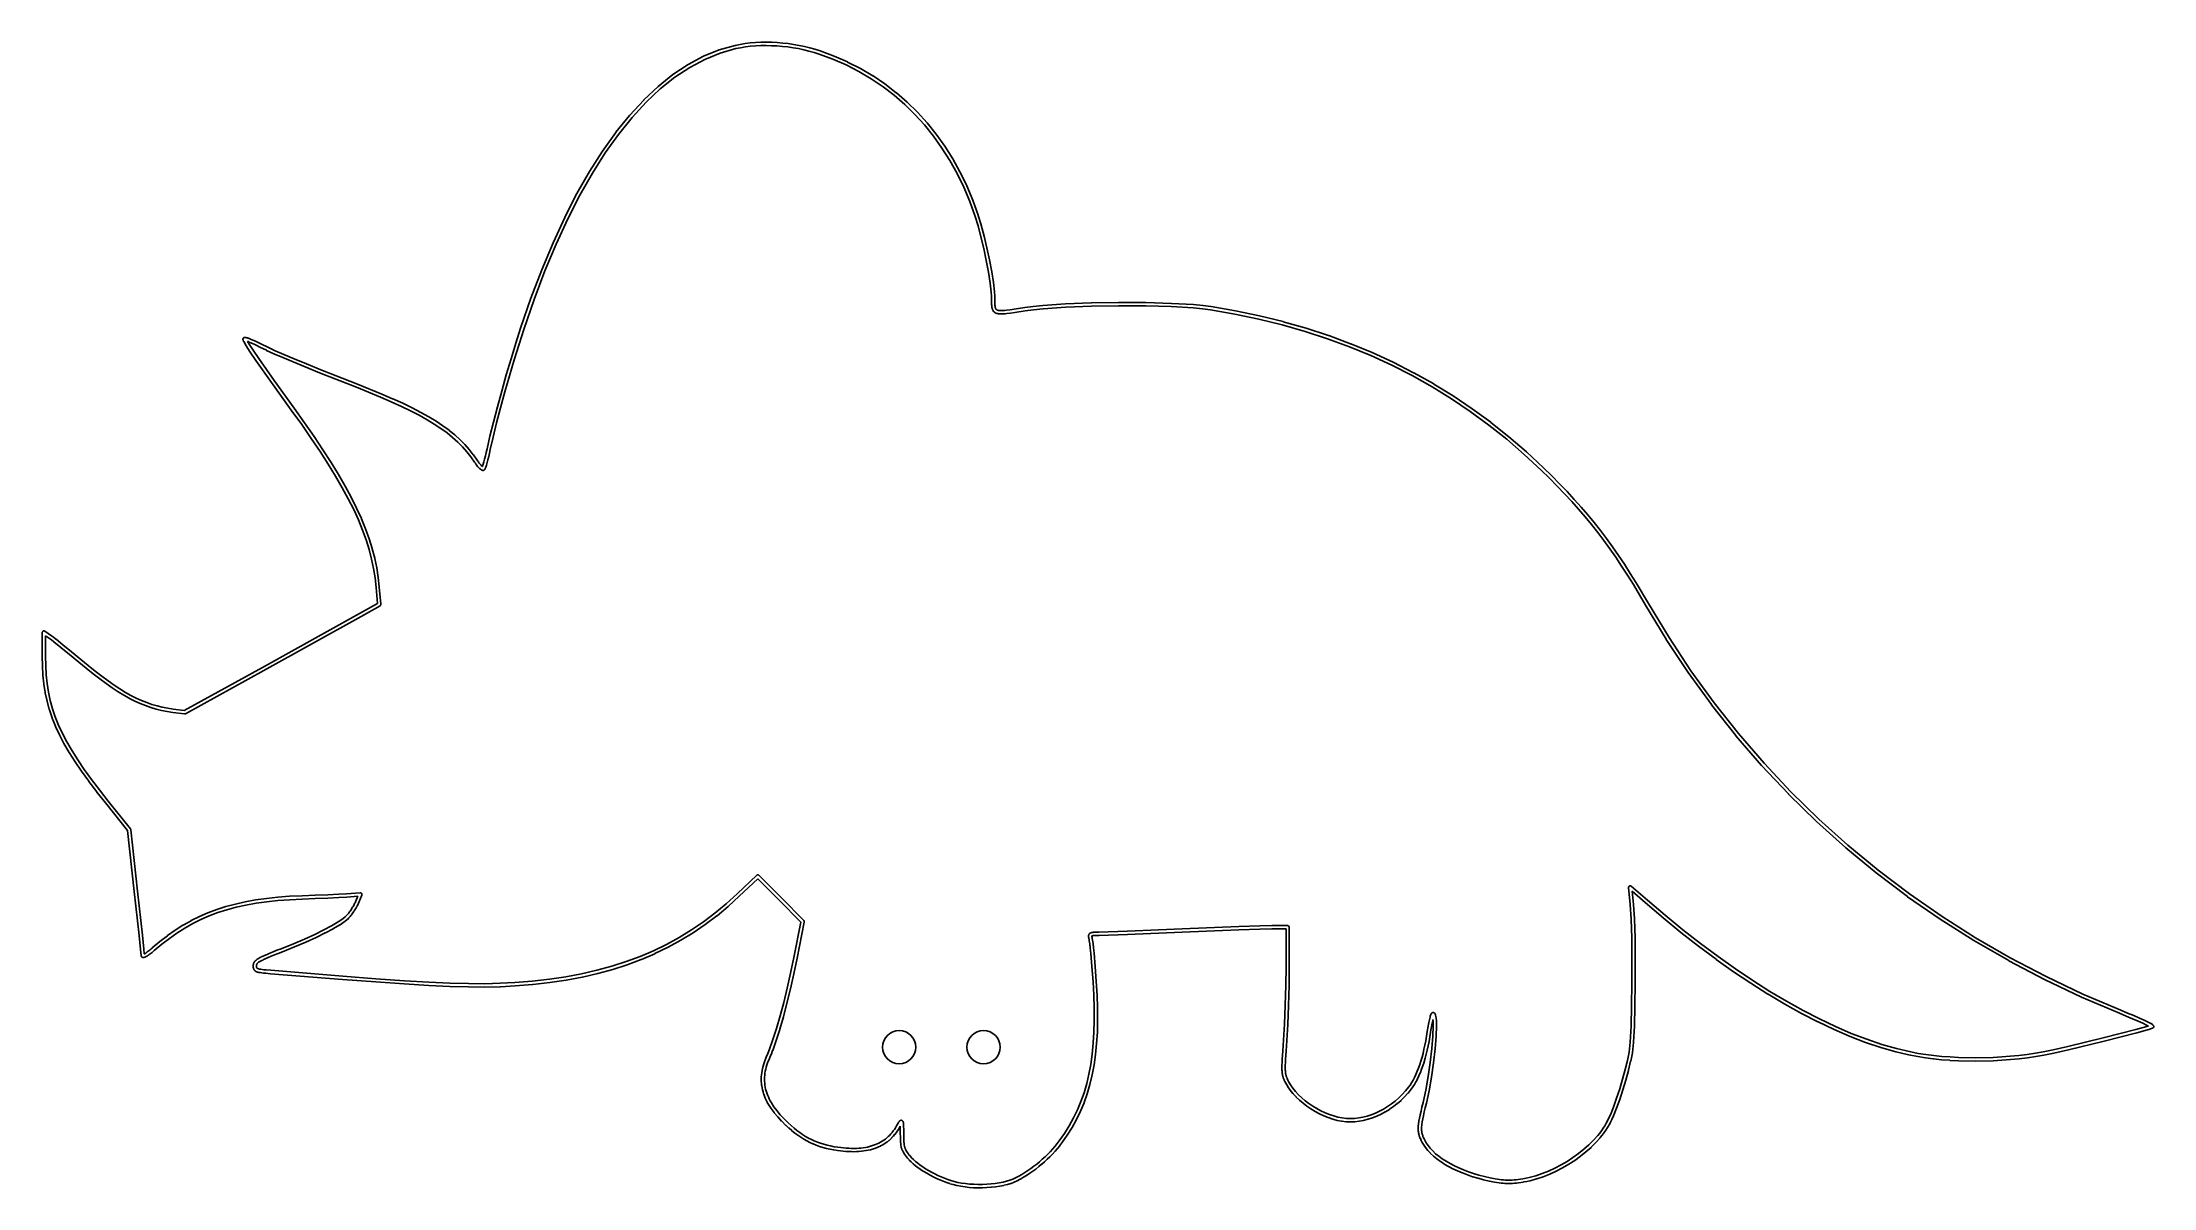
# Model space of a CAD drawing. Extents: x 4.44 to 6.94, y -4.61 to -3.25.
import ezdxf

# ---------------------------------------------------------------- set-up
doc = ezdxf.new("R2010")
doc.units = 0
doc.header["$MEASUREMENT"] = 0
doc.layers.add('BLACK', color=7, linetype='CONTINUOUS')

msp = doc.modelspace()

# ---------------------------------------------------------------- linework, layer by layer
at = {"layer": 'BLACK', "linetype": 'CONTINUOUS'}
for p, q in [((5.238, -3.257), (5.2567, -3.2517)), ((5.2567, -3.2517), (5.2568, -3.2517)), ((5.2568, -3.2517), (5.2569, -3.2516)), ((5.2569, -3.2516), (5.2626, -3.2505)), ((5.2626, -3.2505), (5.2626, -3.2505)), ((5.2626, -3.2505), (5.2627, -3.2505)), ((5.2627, -3.2505), (5.2685, -3.2496)), ((5.2685, -3.2496), (5.2686, -3.2496)), ((5.2686, -3.2496), (5.2746, -3.2488)), ((5.2686, -3.2496), (5.2686, -3.2496)), ((5.2751, -3.2527), (5.2691, -3.2535)), ((5.2746, -3.2488), (5.2747, -3.2488)), ((5.2747, -3.2488), (5.2809, -3.2483)), ((5.2747, -3.2488), (5.2747, -3.2488)), ((5.2811, -3.2522), (5.2751, -3.2527)), ((5.2809, -3.2483), (5.2872, -3.248)), ((5.2809, -3.2483), (5.2809, -3.2483)), ((5.2809, -3.2483), (5.2809, -3.2483)), ((5.2873, -3.2519), (5.2811, -3.2522)), ((5.2872, -3.248), (5.2936, -3.2479)), ((5.2872, -3.248), (5.2872, -3.248)), ((5.2872, -3.248), (5.2872, -3.248)), ((5.2936, -3.2519), (5.2873, -3.2519)), ((5.2936, -3.2479), (5.2936, -3.2479)), ((5.2936, -3.2479), (5.3, -3.248)), ((5.2936, -3.2479), (5.2936, -3.2479)), ((5.2999, -3.252), (5.2936, -3.2519)), ((5.3063, -3.2523), (5.2999, -3.252)), ((5.3, -3.248), (5.3001, -3.248)), ((5.3001, -3.248), (5.3001, -3.248)), ((5.3001, -3.248), (5.3065, -3.2484)), ((5.3127, -3.2528), (5.3063, -3.2523)), ((5.3065, -3.2484), (5.3066, -3.2484)), ((5.3066, -3.2484), (5.3066, -3.2484)), ((5.3066, -3.2484), (5.3131, -3.2489)), ((5.3191, -3.2535), (5.3127, -3.2528)), ((5.3131, -3.2489), (5.3131, -3.2489)), ((5.3131, -3.2489), (5.3131, -3.2489)), ((5.3131, -3.2489), (5.3196, -3.2496)), ((5.3196, -3.2496), (5.3196, -3.2496)), ((5.3196, -3.2496), (5.3196, -3.2496)), ((5.3196, -3.2496), (5.3261, -3.2505)), ((5.3261, -3.2505), (5.3261, -3.2506)), ((5.3261, -3.2506), (5.3261, -3.2506)), ((5.3261, -3.2506), (5.3325, -3.2517)), ((5.3325, -3.2517), (5.3325, -3.2517)), ((5.3325, -3.2517), (5.3326, -3.2517)), ((5.3326, -3.2517), (5.3389, -3.253)), ((5.3389, -3.253), (5.3389, -3.253)), ((5.3389, -3.253), (5.339, -3.253)), ((5.339, -3.253), (5.3452, -3.2545)), ((5.1831, -3.2862), (5.2009, -3.2744)), ((5.203, -3.2777), (5.1854, -3.2894)), ((5.2009, -3.2744), (5.201, -3.2743)), ((5.201, -3.2743), (5.2011, -3.2743)), ((5.2011, -3.2743), (5.2192, -3.2646)), ((5.2209, -3.2682), (5.203, -3.2777)), ((5.2192, -3.2646), (5.2193, -3.2646)), ((5.2193, -3.2646), (5.2194, -3.2645)), ((5.2194, -3.2645), (5.2378, -3.2571)), ((5.2392, -3.2607), (5.2209, -3.2682)), ((5.2378, -3.2571), (5.2379, -3.257)), ((5.2379, -3.257), (5.238, -3.257)), ((5.2577, -3.2555), (5.2392, -3.2607)), ((5.2633, -3.2544), (5.2577, -3.2555)), ((5.2691, -3.2535), (5.2633, -3.2544)), ((5.3255, -3.2544), (5.3191, -3.2535)), ((5.3318, -3.2555), (5.3255, -3.2544)), ((5.3381, -3.2569), (5.3318, -3.2555)), ((5.3442, -3.2584), (5.3381, -3.2569)), ((5.3503, -3.26), (5.3442, -3.2584)), ((5.3452, -3.2545), (5.3452, -3.2546)), ((5.3452, -3.2546), (5.3453, -3.2546)), ((5.3453, -3.2546), (5.3514, -3.2563)), ((5.3562, -3.2619), (5.3503, -3.26)), ((5.3514, -3.2563), (5.3514, -3.2563)), ((5.3514, -3.2563), (5.3514, -3.2563)), ((5.3514, -3.2563), (5.3574, -3.2582)), ((5.3726, -3.268), (5.3562, -3.2619)), ((5.3574, -3.2582), (5.3575, -3.2582)), ((5.3575, -3.2582), (5.3575, -3.2582)), ((5.3575, -3.2582), (5.374, -3.2643)), ((5.3883, -3.2749), (5.3726, -3.268)), ((5.374, -3.2643), (5.374, -3.2643)), ((5.374, -3.2643), (5.3741, -3.2644)), ((5.3741, -3.2644), (5.39, -3.2713)), ((5.4035, -3.2826), (5.3883, -3.2749)), ((5.39, -3.2713), (5.39, -3.2713)), ((5.39, -3.2713), (5.3901, -3.2714)), ((5.3901, -3.2714), (5.4053, -3.2792)), ((5.1485, -3.3163), (5.1655, -3.3003)), ((5.1655, -3.3003), (5.1656, -3.3002)), ((5.1656, -3.3002), (5.183, -3.2863)), ((5.1656, -3.3002), (5.1656, -3.3002)), ((5.1854, -3.2894), (5.1681, -3.3032)), ((5.183, -3.2863), (5.1831, -3.2862)), ((5.1831, -3.2862), (5.1831, -3.2862)), ((5.4181, -3.2912), (5.4035, -3.2826)), ((5.4053, -3.2792), (5.4054, -3.2792)), ((5.4054, -3.2792), (5.4055, -3.2792)), ((5.4055, -3.2792), (5.4201, -3.2878)), ((5.432, -3.3006), (5.4181, -3.2912)), ((5.4201, -3.2878), (5.4202, -3.2879)), ((5.4202, -3.2879), (5.4202, -3.2879)), ((5.4202, -3.2879), (5.4342, -3.2973)), ((5.4453, -3.3108), (5.432, -3.3006)), ((5.4342, -3.2973), (5.4343, -3.2974)), ((5.4343, -3.2974), (5.4343, -3.2974)), ((5.4343, -3.2974), (5.4477, -3.3077)), ((5.1318, -3.3345), (5.1484, -3.3164)), ((5.1512, -3.3191), (5.1347, -3.3371)), ((5.1484, -3.3164), (5.1484, -3.3163)), ((5.1484, -3.3163), (5.1485, -3.3163)), ((5.1681, -3.3032), (5.1512, -3.3191)), ((5.4579, -3.3217), (5.4453, -3.3108)), ((5.4477, -3.3077), (5.4478, -3.3077)), ((5.4478, -3.3077), (5.4478, -3.3077)), ((5.4478, -3.3077), (5.4606, -3.3188)), ((5.4699, -3.3335), (5.4579, -3.3217)), ((5.4606, -3.3188), (5.4606, -3.3188)), ((5.4606, -3.3188), (5.4607, -3.3189)), ((5.4607, -3.3189), (5.4727, -3.3307)), ((5.1155, -3.3547), (5.1317, -3.3346)), ((5.1347, -3.3371), (5.1186, -3.3571)), ((5.1317, -3.3346), (5.1317, -3.3345)), ((5.1317, -3.3345), (5.1318, -3.3345)), ((5.4813, -3.346), (5.4699, -3.3335)), ((5.4727, -3.3307), (5.4728, -3.3308)), ((5.4728, -3.3308), (5.4728, -3.3308)), ((5.4728, -3.3308), (5.4842, -3.3434)), ((5.4919, -3.3593), (5.4813, -3.346)), ((5.4842, -3.3434), (5.4843, -3.3434)), ((5.4843, -3.3434), (5.4843, -3.3435)), ((5.4843, -3.3435), (5.4951, -3.3569)), ((5.0842, -3.4011), (5.0996, -3.377)), ((5.0996, -3.3769), (5.1154, -3.3548)), ((5.0996, -3.377), (5.0996, -3.3769)), ((5.0996, -3.3769), (5.0996, -3.3769)), ((5.1186, -3.3571), (5.1029, -3.3791)), ((5.1154, -3.3548), (5.1154, -3.3547)), ((5.1154, -3.3547), (5.1155, -3.3547)), ((5.5019, -3.3733), (5.4919, -3.3593)), ((5.4951, -3.3569), (5.4951, -3.3569)), ((5.4951, -3.3569), (5.4951, -3.3569)), ((5.4951, -3.3569), (5.5052, -3.3711)), ((5.5112, -3.3881), (5.5019, -3.3733)), ((5.5052, -3.3711), (5.5052, -3.3711)), ((5.5052, -3.3711), (5.5052, -3.3712)), ((5.5052, -3.3712), (5.5146, -3.386)), ((5.0693, -3.4273), (5.0842, -3.4012)), ((5.0876, -3.4032), (5.0728, -3.4292)), ((5.0842, -3.4012), (5.0842, -3.4011)), ((5.0842, -3.4012), (5.0842, -3.4012)), ((5.1029, -3.3791), (5.0876, -3.4032)), ((5.5198, -3.4036), (5.5112, -3.3881)), ((5.5146, -3.386), (5.5146, -3.3861)), ((5.5146, -3.3861), (5.5146, -3.3861)), ((5.5146, -3.3861), (5.5232, -3.4017)), ((5.5232, -3.4017), (5.5233, -3.4018)), ((5.5233, -3.4018), (5.5233, -3.4018)), ((5.5233, -3.4018), (5.5312, -3.4181)), ((5.0549, -3.4554), (5.0693, -3.4274)), ((5.0693, -3.4274), (5.0693, -3.4273)), ((5.0693, -3.4273), (5.0693, -3.4273)), ((5.5276, -3.4198), (5.5198, -3.4036)), ((5.5348, -3.4367), (5.5276, -3.4198)), ((5.5312, -3.4181), (5.5312, -3.4182)), ((5.5312, -3.4182), (5.5312, -3.4182)), ((5.5312, -3.4182), (5.5384, -3.4352)), ((5.0728, -3.4292), (5.0584, -3.4572)), ((5.5411, -3.4543), (5.5348, -3.4367)), ((5.5384, -3.4352), (5.5384, -3.4353)), ((5.5384, -3.4353), (5.5384, -3.4353)), ((5.5384, -3.4353), (5.5449, -3.453)), ((5.5449, -3.453), (5.5449, -3.453)), ((5.5449, -3.453), (5.5449, -3.4531)), ((5.5449, -3.4531), (5.5484, -3.4645)), ((5.041, -3.4855), (5.0549, -3.4555)), ((5.0584, -3.4572), (5.0446, -3.4871)), ((5.0549, -3.4555), (5.0549, -3.4554)), ((5.0549, -3.4555), (5.0549, -3.4555)), ((5.5446, -3.4656), (5.5411, -3.4543)), ((5.5481, -3.4786), (5.5446, -3.4656)), ((5.5484, -3.4645), (5.5484, -3.4645)), ((5.5484, -3.4645), (5.5484, -3.4646)), ((5.5484, -3.4646), (5.5519, -3.4776)), ((5.5519, -3.4776), (5.5519, -3.4776)), ((5.5519, -3.4776), (5.5519, -3.4777)), ((5.5519, -3.4777), (5.5552, -3.4916)), ((5.0276, -3.5175), (5.041, -3.4856)), ((5.0446, -3.4871), (5.0313, -3.519)), ((5.041, -3.4856), (5.041, -3.4855)), ((5.041, -3.4855), (5.041, -3.4855)), ((5.5513, -3.4925), (5.5481, -3.4786)), ((5.5543, -3.5067), (5.5513, -3.4925)), ((5.5552, -3.4916), (5.5552, -3.4917)), ((5.5552, -3.4917), (5.5552, -3.4917)), ((5.5552, -3.4917), (5.5582, -3.5059)), ((5.0148, -3.5513), (5.0276, -3.5175)), ((5.0313, -3.519), (5.0185, -3.5527)), ((5.0276, -3.5175), (5.0276, -3.5175)), ((5.0276, -3.5175), (5.0276, -3.5175)), ((5.5569, -3.5205), (5.5543, -3.5067)), ((5.5589, -3.5333), (5.5569, -3.5205)), ((5.5582, -3.5059), (5.5582, -3.506)), ((5.5582, -3.506), (5.5582, -3.506)), ((5.5582, -3.506), (5.5608, -3.5199)), ((5.5608, -3.5199), (5.5608, -3.5199)), ((5.5608, -3.5199), (5.5608, -3.5199)), ((5.5608, -3.5199), (5.5628, -3.5327)), ((5.0025, -3.587), (5.0148, -3.5514)), ((5.0185, -3.5527), (5.0063, -3.5882)), ((5.0148, -3.5514), (5.0148, -3.5513)), ((5.0148, -3.5513), (5.0148, -3.5513)), ((5.5602, -3.5443), (5.5589, -3.5333)), ((5.5605, -3.549), (5.5602, -3.5443)), ((5.5606, -3.5529), (5.5605, -3.549)), ((5.5607, -3.556), (5.5606, -3.5529)), ((5.5628, -3.5327), (5.5628, -3.5328)), ((5.5628, -3.5328), (5.5628, -3.5328)), ((5.5628, -3.5328), (5.5641, -3.5439)), ((5.5641, -3.5439), (5.5641, -3.544)), ((5.5641, -3.544), (5.5641, -3.544)), ((5.5641, -3.544), (5.5645, -3.5487)), ((5.5645, -3.5487), (5.5644, -3.5488)), ((5.5644, -3.5488), (5.5645, -3.5488)), ((5.5645, -3.5488), (5.5646, -3.5528)), ((5.5646, -3.5528), (5.5646, -3.5529)), ((5.5646, -3.5529), (5.5646, -3.5529)), ((5.5646, -3.5529), (5.5646, -3.5559)), ((5.5607, -3.5587), (5.5607, -3.556)), ((5.5607, -3.556), (5.5607, -3.556)), ((5.5607, -3.556), (5.5607, -3.556)), ((5.5607, -3.5588), (5.5607, -3.5587)), ((5.5607, -3.5587), (5.5607, -3.5587)), ((5.5608, -3.56), (5.5607, -3.5588)), ((5.5609, -3.5612), (5.5608, -3.56)), ((5.5608, -3.56), (5.5608, -3.56)), ((5.5608, -3.56), (5.5608, -3.56)), ((5.5609, -3.5613), (5.5609, -3.5612)), ((5.5609, -3.5612), (5.5609, -3.5612)), ((5.5611, -3.5623), (5.5609, -3.5613)), ((5.5611, -3.5624), (5.5611, -3.5623)), ((5.5611, -3.5623), (5.5611, -3.5623)), ((5.5613, -3.5633), (5.5611, -3.5624)), ((5.5613, -3.5634), (5.5613, -3.5633)), ((5.5613, -3.5635), (5.5613, -3.5634)), ((5.5616, -3.5643), (5.5613, -3.5635)), ((5.5616, -3.5644), (5.5616, -3.5643)), ((5.5617, -3.5645), (5.5616, -3.5644)), ((5.562, -3.5653), (5.5617, -3.5645)), ((5.562, -3.5654), (5.562, -3.5653)), ((5.5621, -3.5655), (5.562, -3.5654)), ((5.5625, -3.5662), (5.5621, -3.5655)), ((5.5625, -3.5663), (5.5625, -3.5662)), ((5.5626, -3.5664), (5.5625, -3.5663)), ((5.5631, -3.567), (5.5626, -3.5664)), ((5.5632, -3.5671), (5.5631, -3.567)), ((5.5633, -3.5672), (5.5632, -3.5671)), ((5.5638, -3.5677), (5.5633, -3.5672)), ((5.5639, -3.5678), (5.5638, -3.5677)), ((5.564, -3.5679), (5.5639, -3.5678)), ((5.5647, -3.5684), (5.564, -3.5679)), ((5.5646, -3.5559), (5.5647, -3.5586)), ((5.5647, -3.5586), (5.5647, -3.5597)), ((5.5647, -3.5597), (5.5648, -3.5607)), ((5.5648, -3.5684), (5.5647, -3.5684)), ((5.5648, -3.5607), (5.565, -3.5616)), ((5.5649, -3.5685), (5.5648, -3.5684)), ((5.5656, -3.5689), (5.5649, -3.5685)), ((5.565, -3.5616), (5.5651, -3.5624)), ((5.5651, -3.5624), (5.5653, -3.5631)), ((5.5653, -3.5631), (5.5656, -3.5637)), ((5.5656, -3.5637), (5.5658, -3.5641)), ((5.5657, -3.5689), (5.5656, -3.5689)), ((5.5658, -3.569), (5.5657, -3.5689)), ((5.5658, -3.5641), (5.5661, -3.5645)), ((5.5667, -3.5693), (5.5658, -3.569)), ((5.5661, -3.5645), (5.5664, -3.5648)), ((5.5664, -3.5648), (5.5668, -3.5651)), ((5.5668, -3.5693), (5.5667, -3.5693)), ((5.5668, -3.5651), (5.5673, -3.5653)), ((5.5669, -3.5694), (5.5668, -3.5693)), ((5.5678, -3.5696), (5.5669, -3.5694)), ((5.5673, -3.5653), (5.5679, -3.5656)), ((5.5679, -3.5696), (5.5678, -3.5696)), ((5.5679, -3.5656), (5.5687, -3.5657)), ((5.568, -3.5696), (5.5679, -3.5696)), ((5.569, -3.5698), (5.568, -3.5696)), ((5.5687, -3.5657), (5.5696, -3.5659)), ((5.5691, -3.5698), (5.569, -3.5698)), ((5.5692, -3.5698), (5.5691, -3.5698)), ((5.5704, -3.5699), (5.5692, -3.5698)), ((5.5696, -3.5659), (5.5706, -3.566)), ((5.5705, -3.5699), (5.5704, -3.5699)), ((5.5704, -3.5699), (5.5704, -3.5699)), ((5.5718, -3.57), (5.5705, -3.5699)), ((5.5706, -3.566), (5.5719, -3.566)), ((5.5719, -3.57), (5.5718, -3.5699)), ((5.5718, -3.5699), (5.5718, -3.57)), ((5.5719, -3.566), (5.5732, -3.566)), ((5.5733, -3.5699), (5.5719, -3.57)), ((5.5732, -3.566), (5.5748, -3.5659)), ((5.5734, -3.5699), (5.5733, -3.5699)), ((5.575, -3.5699), (5.5734, -3.5699)), ((5.5734, -3.5699), (5.5734, -3.5699)), ((5.5748, -3.5659), (5.5765, -3.5658)), ((5.5768, -3.5697), (5.575, -3.5699)), ((5.575, -3.5699), (5.575, -3.5698)), ((5.575, -3.5698), (5.575, -3.5699)), ((5.5765, -3.5658), (5.5783, -3.5656)), ((5.5787, -3.5695), (5.5768, -3.5697)), ((5.5768, -3.5697), (5.5768, -3.5697)), ((5.5768, -3.5697), (5.5768, -3.5697)), ((5.5783, -3.5656), (5.5826, -3.5651)), ((5.5788, -3.5695), (5.5787, -3.5695)), ((5.5831, -3.569), (5.5788, -3.5695)), ((5.5788, -3.5695), (5.5788, -3.5695)), ((5.5826, -3.5651), (5.5876, -3.5644)), ((5.5882, -3.5683), (5.5831, -3.569)), ((5.5831, -3.569), (5.5831, -3.569)), ((5.5831, -3.569), (5.5831, -3.569)), ((5.5876, -3.5644), (5.6, -3.5624)), ((5.6006, -3.5663), (5.5882, -3.5683)), ((5.5882, -3.5683), (5.5882, -3.5683)), ((5.5882, -3.5683), (5.5882, -3.5683)), ((5.6, -3.5624), (5.6001, -3.5624)), ((5.6001, -3.5624), (5.6099, -3.5611)), ((5.6001, -3.5624), (5.6001, -3.5624)), ((5.6104, -3.565), (5.6006, -3.5663)), ((5.6099, -3.5611), (5.6214, -3.5599)), ((5.6099, -3.5611), (5.6099, -3.5611)), ((5.6099, -3.5611), (5.6099, -3.5611)), ((5.6217, -3.5638), (5.6104, -3.565)), ((5.6214, -3.5599), (5.6483, -3.558)), ((5.6214, -3.5599), (5.6214, -3.5599)), ((5.6214, -3.5599), (5.6214, -3.5599)), ((5.6485, -3.562), (5.6217, -3.5638)), ((5.6483, -3.558), (5.6788, -3.5568)), ((5.6483, -3.558), (5.6483, -3.558)), ((5.6483, -3.558), (5.6483, -3.558)), ((5.679, -3.5608), (5.6485, -3.562)), ((5.6788, -3.5568), (5.6789, -3.5568)), ((5.6789, -3.5568), (5.7112, -3.5563)), ((5.6789, -3.5568), (5.6789, -3.5568)), ((5.7112, -3.5603), (5.679, -3.5608)), ((5.7112, -3.5563), (5.7112, -3.5563)), ((5.7112, -3.5563), (5.7112, -3.5563)), ((5.7112, -3.5563), (5.7435, -3.5565)), ((5.7434, -3.5604), (5.7112, -3.5603)), ((5.7736, -3.5613), (5.7434, -3.5604)), ((5.7435, -3.5565), (5.7435, -3.5565)), ((5.7435, -3.5565), (5.7435, -3.5565)), ((5.7435, -3.5565), (5.7737, -3.5574)), ((5.7998, -3.5629), (5.7736, -3.5613)), ((5.7737, -3.5574), (5.7737, -3.5574)), ((5.7737, -3.5574), (5.7738, -3.5574)), ((5.7738, -3.5574), (5.8001, -3.5589)), ((5.8108, -3.5639), (5.7998, -3.5629)), ((5.8001, -3.5589), (5.8001, -3.5589)), ((5.8001, -3.5589), (5.8001, -3.5589)), ((5.8001, -3.5589), (5.8112, -3.56)), ((5.8201, -3.5651), (5.8108, -3.5639)), ((5.8112, -3.56), (5.8112, -3.56)), ((5.8112, -3.56), (5.8113, -3.56)), ((5.8113, -3.56), (5.8206, -3.5612)), ((5.8491, -3.5702), (5.8201, -3.5651)), ((5.8206, -3.5612), (5.8207, -3.5612)), ((5.8207, -3.5612), (5.8207, -3.5612)), ((5.8207, -3.5612), (5.8498, -3.5663)), ((5.8774, -3.5761), (5.8491, -3.5702)), ((5.8498, -3.5663), (5.8498, -3.5663)), ((5.8498, -3.5663), (5.8498, -3.5663)), ((5.8498, -3.5663), (5.8783, -3.5723)), ((5.9052, -3.5829), (5.8774, -3.5761)), ((5.8783, -3.5723), (5.8783, -3.5723)), ((5.8783, -3.5723), (5.8783, -3.5723)), ((5.8783, -3.5723), (5.9062, -3.5791)), ((4.6735, -3.5999), (4.6736, -3.5991)), ((4.6735, -3.6005), (4.6735, -3.5999)), ((4.6736, -3.6008), (4.6735, -3.6005)), ((4.6736, -3.5991), (4.6738, -3.5989)), ((4.6737, -3.6011), (4.6736, -3.6008)), ((4.6743, -3.6025), (4.6737, -3.6011)), ((4.6738, -3.5989), (4.6739, -3.5985)), ((4.6739, -3.5985), (4.6745, -3.598)), ((4.6744, -3.6026), (4.6743, -3.6025)), ((4.6744, -3.6027), (4.6744, -3.6026)), ((4.6773, -3.6076), (4.6744, -3.6027)), ((4.6745, -3.598), (4.6749, -3.5978)), ((4.6745, -3.598), (4.6745, -3.598)), ((4.6749, -3.5978), (4.6749, -3.5978)), ((4.6749, -3.5978), (4.6749, -3.5978)), ((4.6749, -3.5978), (4.675, -3.5978)), ((4.675, -3.5978), (4.6752, -3.5977)), ((4.6752, -3.5977), (4.6753, -3.5977)), ((4.6753, -3.5977), (4.6755, -3.5977)), ((4.6755, -3.5977), (4.6756, -3.5977)), ((4.6756, -3.5977), (4.6758, -3.5977)), ((4.6758, -3.5977), (4.6759, -3.5977)), ((4.6759, -3.5977), (4.676, -3.5977)), ((4.676, -3.5977), (4.6762, -3.5977)), ((4.6762, -3.5977), (4.6763, -3.5977)), ((4.6763, -3.5977), (4.6764, -3.5977)), ((4.6764, -3.5977), (4.677, -3.5978)), ((4.677, -3.5978), (4.6771, -3.5979)), ((4.6771, -3.5979), (4.6771, -3.5979)), ((4.6771, -3.5979), (4.6778, -3.5981)), ((4.6778, -3.5981), (4.6779, -3.5981)), ((4.6779, -3.5981), (4.6779, -3.5981)), ((4.6779, -3.5981), (4.6788, -3.5984)), ((4.6788, -3.5984), (4.6788, -3.5984)), ((4.6788, -3.5984), (4.6788, -3.5984)), ((4.6788, -3.5984), (4.6798, -3.5987)), ((4.6796, -3.6028), (4.6789, -3.6026)), ((4.6789, -3.6026), (4.6807, -3.6056)), ((4.6808, -3.6033), (4.6796, -3.6028)), ((4.6798, -3.5987), (4.6798, -3.5987)), ((4.6798, -3.5987), (4.6799, -3.5987)), ((4.6799, -3.5987), (4.681, -3.5992)), ((4.6835, -3.6045), (4.6808, -3.6033)), ((4.681, -3.5992), (4.681, -3.5992)), ((4.681, -3.5992), (4.681, -3.5992)), ((4.681, -3.5992), (4.6823, -3.5997)), ((4.6823, -3.5997), (4.6823, -3.5997)), ((4.6823, -3.5997), (4.6823, -3.5997)), ((4.6823, -3.5997), (4.6851, -3.6009)), ((4.6851, -3.6009), (4.6851, -3.6009)), ((4.6851, -3.6009), (4.6851, -3.6009)), ((4.6851, -3.6009), (4.6883, -3.6023)), ((4.6883, -3.6023), (4.6883, -3.6023)), ((4.6883, -3.6023), (4.6883, -3.6023)), ((4.6883, -3.6023), (4.6917, -3.6039)), ((4.9969, -3.6045), (5.0025, -3.587)), ((5.0063, -3.5882), (5.0007, -3.6057)), ((5.0025, -3.587), (5.0025, -3.587)), ((5.0025, -3.587), (5.0025, -3.587)), ((5.9323, -3.5907), (5.9052, -3.5829)), ((5.9062, -3.5791), (5.9062, -3.5791)), ((5.9062, -3.5791), (5.9062, -3.5792)), ((5.9062, -3.5792), (5.9334, -3.5869)), ((5.9589, -3.5994), (5.9323, -3.5907)), ((5.9334, -3.5869), (5.9335, -3.5869)), ((5.9335, -3.5869), (5.9335, -3.5869)), ((5.9335, -3.5869), (5.9601, -3.5956)), ((5.9848, -3.6089), (5.9589, -3.5994)), ((5.9601, -3.5956), (5.9602, -3.5956)), ((5.9602, -3.5956), (5.9602, -3.5957)), ((5.9602, -3.5957), (5.9862, -3.6052)), ((4.6773, -3.6077), (4.6773, -3.6076)), ((4.6773, -3.6076), (4.6773, -3.6076)), ((4.6822, -3.6152), (4.6773, -3.6077)), ((4.6807, -3.6056), (4.6855, -3.613)), ((4.6889, -3.6252), (4.6822, -3.6152)), ((4.6822, -3.6152), (4.6822, -3.6152)), ((4.6822, -3.6152), (4.6822, -3.6152)), ((4.6866, -3.6059), (4.6835, -3.6045)), ((4.6855, -3.613), (4.6922, -3.6229)), ((4.69, -3.6075), (4.6866, -3.6059)), ((4.7072, -3.6513), (4.6889, -3.6252)), ((4.6889, -3.6252), (4.6889, -3.6252)), ((4.6889, -3.6252), (4.6889, -3.6252)), ((4.6936, -3.6093), (4.69, -3.6075)), ((4.6917, -3.6039), (4.6917, -3.6039)), ((4.6917, -3.6039), (4.6917, -3.6039)), ((4.6917, -3.6039), (4.6953, -3.6057)), ((4.6922, -3.6229), (4.7104, -3.649)), ((4.7013, -3.613), (4.6936, -3.6093)), ((4.6936, -3.6093), (4.6936, -3.6093)), ((4.6936, -3.6093), (4.6936, -3.6093)), ((4.6953, -3.6057), (4.703, -3.6095)), ((4.7014, -3.613), (4.7013, -3.613)), ((4.7014, -3.6131), (4.7014, -3.613)), ((4.7102, -3.6171), (4.7014, -3.6131)), ((4.703, -3.6095), (4.7118, -3.6135)), ((4.7206, -3.6217), (4.7102, -3.6171)), ((4.7102, -3.6171), (4.7102, -3.6171)), ((4.7102, -3.6171), (4.7102, -3.6171)), ((4.7118, -3.6135), (4.7221, -3.6181)), ((4.7328, -3.6268), (4.7206, -3.6217)), ((4.7206, -3.6217), (4.7206, -3.6217)), ((4.7206, -3.6217), (4.7206, -3.6217)), ((4.7221, -3.6181), (4.7343, -3.6232)), ((4.7472, -3.6328), (4.7328, -3.6268)), ((4.7328, -3.6268), (4.7328, -3.6268)), ((4.7328, -3.6268), (4.7328, -3.6268)), ((4.7343, -3.6232), (4.7487, -3.6291)), ((4.9856, -3.6421), (4.9912, -3.6231)), ((4.995, -3.6242), (4.9894, -3.6432)), ((4.9912, -3.6231), (4.9913, -3.623)), ((4.9912, -3.6231), (4.9912, -3.6231)), ((4.9913, -3.623), (4.9969, -3.6045)), ((5.0007, -3.6057), (4.995, -3.6242)), ((4.9969, -3.6045), (4.9969, -3.6045)), ((4.9969, -3.6045), (4.9969, -3.6045)), ((6.0101, -3.6194), (5.9848, -3.6089)), ((5.9862, -3.6052), (5.9862, -3.6053)), ((5.9862, -3.6053), (5.9863, -3.6053)), ((5.9863, -3.6053), (6.0117, -3.6158)), ((6.0349, -3.6308), (6.0101, -3.6194)), ((6.0117, -3.6158), (6.0117, -3.6158)), ((6.0117, -3.6158), (6.0117, -3.6158)), ((6.0117, -3.6158), (6.0366, -3.6272)), ((6.0366, -3.6272), (6.0366, -3.6273)), ((6.0366, -3.6273), (6.0366, -3.6273)), ((6.0366, -3.6273), (6.0608, -3.6396)), ((4.7308, -3.684), (4.7072, -3.6513)), ((4.7072, -3.6513), (4.7072, -3.6513)), ((4.7072, -3.6513), (4.7072, -3.6513)), ((4.7104, -3.649), (4.734, -3.6817)), ((4.7643, -3.6396), (4.7472, -3.6328)), ((4.7472, -3.6328), (4.7472, -3.6328)), ((4.7472, -3.6328), (4.7472, -3.6328)), ((4.7487, -3.6291), (4.7658, -3.636)), ((4.8079, -3.6569), (4.7643, -3.6396)), ((4.7643, -3.6396), (4.7643, -3.6396)), ((4.7643, -3.6396), (4.7643, -3.6396)), ((4.7658, -3.636), (4.8094, -3.6532)), ((4.8094, -3.6532), (4.8094, -3.6532)), ((4.8094, -3.6532), (4.8094, -3.6532)), ((4.8094, -3.6532), (4.8381, -3.6649)), ((4.9802, -3.6613), (4.9856, -3.6422)), ((4.9894, -3.6432), (4.984, -3.6624)), ((4.9856, -3.6422), (4.9856, -3.6421)), ((4.9856, -3.6422), (4.9856, -3.6422)), ((6.059, -3.6431), (6.0349, -3.6308)), ((6.0826, -3.6564), (6.059, -3.6431)), ((6.0608, -3.6396), (6.0609, -3.6397)), ((6.0609, -3.6397), (6.0609, -3.6397)), ((6.0609, -3.6397), (6.0846, -3.6529)), ((6.0846, -3.6529), (6.0846, -3.653)), ((6.0846, -3.653), (6.0846, -3.653)), ((6.0846, -3.653), (6.1077, -3.6672)), ((4.8366, -3.6685), (4.8079, -3.6569)), ((4.8493, -3.6741), (4.8366, -3.6685)), ((4.8381, -3.6649), (4.8381, -3.6649)), ((4.8381, -3.6649), (4.8381, -3.6649)), ((4.8381, -3.6649), (4.8509, -3.6705)), ((4.8612, -3.6795), (4.8493, -3.6741)), ((4.8509, -3.6705), (4.851, -3.6705)), ((4.851, -3.6705), (4.851, -3.6705)), ((4.851, -3.6705), (4.8629, -3.6759)), ((4.8629, -3.6759), (4.8629, -3.6759)), ((4.8629, -3.6759), (4.8629, -3.6759)), ((4.8629, -3.6759), (4.8739, -3.6813)), ((4.975, -3.6802), (4.9802, -3.6614)), ((4.984, -3.6624), (4.9788, -3.6812)), ((4.9802, -3.6614), (4.9802, -3.6613)), ((4.9802, -3.6614), (4.9802, -3.6614)), ((6.1056, -3.6705), (6.0826, -3.6564)), ((6.128, -3.6856), (6.1056, -3.6705)), ((6.1077, -3.6672), (6.1077, -3.6672)), ((6.1077, -3.6672), (6.1077, -3.6672)), ((6.1077, -3.6672), (6.1302, -3.6823)), ((4.7431, -3.7011), (4.7308, -3.684)), ((4.7308, -3.684), (4.7308, -3.684)), ((4.734, -3.6817), (4.734, -3.6817)), ((4.734, -3.6817), (4.734, -3.6817)), ((4.734, -3.6817), (4.7463, -3.6989)), ((4.7545, -3.7175), (4.7431, -3.7011)), ((4.7463, -3.6989), (4.7463, -3.6989)), ((4.7463, -3.6989), (4.7463, -3.6989)), ((4.7463, -3.6989), (4.7577, -3.7152)), ((4.8722, -3.6848), (4.8612, -3.6795)), ((4.8823, -3.6901), (4.8722, -3.6848)), ((4.8739, -3.6813), (4.8739, -3.6813)), ((4.8739, -3.6813), (4.874, -3.6813)), ((4.874, -3.6813), (4.8841, -3.6866)), ((4.8916, -3.6953), (4.8823, -3.6901)), ((4.8841, -3.6866), (4.8842, -3.6866)), ((4.8842, -3.6866), (4.8842, -3.6866)), ((4.8842, -3.6866), (4.8936, -3.6919)), ((4.9002, -3.7005), (4.8916, -3.6953)), ((4.8936, -3.6919), (4.8936, -3.6919)), ((4.8936, -3.6919), (4.8936, -3.6919)), ((4.8936, -3.6919), (4.9023, -3.6972)), ((4.9081, -3.7058), (4.9002, -3.7005)), ((4.9023, -3.6972), (4.9023, -3.6972)), ((4.9023, -3.6972), (4.9023, -3.6972)), ((4.9023, -3.6972), (4.9103, -3.7025)), ((4.9103, -3.7025), (4.9103, -3.7025)), ((4.9103, -3.7025), (4.9104, -3.7026)), ((4.9104, -3.7026), (4.9177, -3.7079)), ((4.9662, -3.7149), (4.9703, -3.6982)), ((4.9741, -3.6992), (4.97, -3.7159)), ((4.9703, -3.6982), (4.975, -3.6802)), ((4.9703, -3.6982), (4.9703, -3.6982)), ((4.9703, -3.6982), (4.9703, -3.6982)), ((4.9788, -3.6812), (4.9741, -3.6992)), ((4.975, -3.6802), (4.975, -3.6802)), ((4.975, -3.6802), (4.975, -3.6802)), ((6.1498, -3.7016), (6.128, -3.6856)), ((6.1302, -3.6823), (6.1303, -3.6824)), ((6.1303, -3.6824), (6.1303, -3.6824)), ((6.1303, -3.6824), (6.1522, -3.6984)), ((6.1711, -3.7185), (6.1498, -3.7016)), ((6.1522, -3.6984), (6.1522, -3.6985)), ((6.1522, -3.6985), (6.1523, -3.6985)), ((6.1523, -3.6985), (6.1736, -3.7155)), ((4.765, -3.7331), (4.7545, -3.7175)), ((4.7577, -3.7152), (4.7577, -3.7153)), ((4.7577, -3.7153), (4.7577, -3.7153)), ((4.7577, -3.7153), (4.7682, -3.7309)), ((4.9153, -3.711), (4.9081, -3.7058)), ((4.9219, -3.7164), (4.9153, -3.711)), ((4.9177, -3.7079), (4.9177, -3.7079)), ((4.9177, -3.7079), (4.9177, -3.708)), ((4.9177, -3.708), (4.9244, -3.7134)), ((4.928, -3.7219), (4.9219, -3.7164)), ((4.9244, -3.7134), (4.9245, -3.7134)), ((4.9245, -3.7134), (4.9245, -3.7134)), ((4.9245, -3.7134), (4.9307, -3.719)), ((4.9336, -3.7275), (4.928, -3.7219)), ((4.9307, -3.719), (4.9307, -3.719)), ((4.9307, -3.719), (4.9308, -3.7191)), ((4.9308, -3.7191), (4.9364, -3.7248)), ((4.9387, -3.7333), (4.9336, -3.7275)), ((4.9364, -3.7248), (4.9364, -3.7248)), ((4.9364, -3.7248), (4.9365, -3.7248)), ((4.9365, -3.7248), (4.9417, -3.7307)), ((4.9627, -3.7299), (4.9662, -3.715)), ((4.9662, -3.715), (4.9662, -3.7149)), ((4.9662, -3.715), (4.9662, -3.715)), ((4.97, -3.7159), (4.9666, -3.7308)), ((6.1918, -3.7364), (6.1711, -3.7185)), ((6.1736, -3.7155), (6.1736, -3.7155)), ((6.1736, -3.7155), (6.1737, -3.7155)), ((6.1737, -3.7155), (6.1944, -3.7334)), ((4.7745, -3.748), (4.765, -3.7331)), ((4.7682, -3.7309), (4.7682, -3.7309)), ((4.7682, -3.7309), (4.7683, -3.7309)), ((4.7683, -3.7309), (4.7779, -3.7459)), ((4.7833, -3.7622), (4.7745, -3.748)), ((4.7779, -3.7459), (4.7779, -3.7459)), ((4.7779, -3.7459), (4.7779, -3.7459)), ((4.7779, -3.7459), (4.7867, -3.7602)), ((4.9434, -3.7393), (4.9387, -3.7333)), ((4.9417, -3.7307), (4.9417, -3.7308)), ((4.9417, -3.7308), (4.9417, -3.7308)), ((4.9417, -3.7308), (4.9465, -3.7369)), ((4.9478, -3.7455), (4.9434, -3.7393)), ((4.9465, -3.7369), (4.9466, -3.7369)), ((4.9466, -3.7369), (4.9466, -3.737)), ((4.9466, -3.737), (4.951, -3.7433)), ((4.9485, -3.7466), (4.9478, -3.7455)), ((4.9486, -3.7466), (4.9485, -3.7466)), ((4.9486, -3.7467), (4.9486, -3.7466)), ((4.9493, -3.7477), (4.9486, -3.7467)), ((4.9501, -3.7487), (4.9493, -3.7477)), ((4.9493, -3.7477), (4.9493, -3.7477)), ((4.9493, -3.7477), (4.9493, -3.7477)), ((4.9501, -3.7488), (4.9501, -3.7487)), ((4.9508, -3.7497), (4.9501, -3.7488)), ((4.9501, -3.7488), (4.9501, -3.7488)), ((4.9515, -3.7506), (4.9508, -3.7497)), ((4.9508, -3.7497), (4.9508, -3.7497)), ((4.9508, -3.7497), (4.9508, -3.7497)), ((4.951, -3.7433), (4.951, -3.7433)), ((4.951, -3.7433), (4.9511, -3.7433)), ((4.9511, -3.7433), (4.9518, -3.7444)), ((4.9516, -3.7506), (4.9515, -3.7506)), ((4.9523, -3.7514), (4.9516, -3.7506)), ((4.9516, -3.7506), (4.9516, -3.7506)), ((4.9518, -3.7444), (4.9525, -3.7454)), ((4.9523, -3.7515), (4.9523, -3.7514)), ((4.9529, -3.7522), (4.9523, -3.7515)), ((4.9523, -3.7515), (4.9523, -3.7515)), ((4.9525, -3.7454), (4.9532, -3.7464)), ((4.953, -3.7522), (4.9529, -3.7522)), ((4.9536, -3.7529), (4.953, -3.7522)), ((4.953, -3.7522), (4.953, -3.7522)), ((4.9532, -3.7464), (4.9539, -3.7473)), ((4.9537, -3.7529), (4.9536, -3.7529)), ((4.9543, -3.7535), (4.9537, -3.7529)), ((4.9537, -3.7529), (4.9537, -3.7529)), ((4.9539, -3.7473), (4.9546, -3.7481)), ((4.9543, -3.7535), (4.9543, -3.7535)), ((4.9546, -3.7481), (4.9552, -3.7489)), ((4.9552, -3.7489), (4.9558, -3.7495)), ((4.9558, -3.7495), (4.9564, -3.7501)), ((4.9564, -3.7501), (4.9569, -3.7506)), ((4.9569, -3.7506), (4.9573, -3.7509)), ((4.9573, -3.7509), (4.9575, -3.7502)), ((4.9575, -3.7502), (4.9582, -3.748)), ((4.9582, -3.748), (4.959, -3.7452)), ((4.959, -3.7452), (4.9599, -3.7419)), ((4.9599, -3.7419), (4.9608, -3.7382)), ((4.9606, -3.7533), (4.9604, -3.7538)), ((4.9609, -3.7524), (4.9606, -3.7531)), ((4.9606, -3.7531), (4.9606, -3.7532)), ((4.9606, -3.7532), (4.9606, -3.7533)), ((4.9608, -3.7382), (4.9618, -3.7342)), ((4.9613, -3.7515), (4.9609, -3.7524)), ((4.9609, -3.7524), (4.9609, -3.7524)), ((4.9609, -3.7524), (4.9609, -3.7524)), ((4.962, -3.7491), (4.9613, -3.7514)), ((4.9613, -3.7514), (4.9613, -3.7514)), ((4.9613, -3.7514), (4.9613, -3.7515)), ((4.9618, -3.7342), (4.9627, -3.7299)), ((4.9628, -3.7462), (4.962, -3.7491)), ((4.962, -3.7491), (4.962, -3.7491)), ((4.962, -3.7491), (4.962, -3.7491)), ((4.9627, -3.7299), (4.9627, -3.7299)), ((4.9627, -3.7299), (4.9627, -3.7299)), ((4.9637, -3.7429), (4.9628, -3.7462)), ((4.9628, -3.7462), (4.9628, -3.7462)), ((4.9628, -3.7462), (4.9628, -3.7462)), ((4.9647, -3.7391), (4.9637, -3.7428)), ((4.9637, -3.7428), (4.9637, -3.7428)), ((4.9637, -3.7428), (4.9637, -3.7429)), ((4.9656, -3.7351), (4.9647, -3.7391)), ((4.9647, -3.7391), (4.9647, -3.7391)), ((4.9647, -3.7391), (4.9647, -3.7391)), ((4.9666, -3.7308), (4.9656, -3.735)), ((4.9656, -3.735), (4.9656, -3.735)), ((4.9656, -3.735), (4.9656, -3.7351)), ((6.212, -3.7552), (6.1918, -3.7364)), ((6.1944, -3.7334), (6.1945, -3.7335)), ((6.1945, -3.7335), (6.1945, -3.7335)), ((6.1945, -3.7335), (6.2147, -3.7523)), ((6.2147, -3.7523), (6.2147, -3.7524)), ((6.2147, -3.7524), (6.2147, -3.7524)), ((6.2147, -3.7524), (6.2245, -3.7619)), ((4.7912, -3.7759), (4.7833, -3.7622)), ((4.7867, -3.7602), (4.7867, -3.7602)), ((4.7867, -3.7602), (4.7867, -3.7602)), ((4.7867, -3.7602), (4.7946, -3.774)), ((4.7983, -3.7891), (4.7912, -3.7759)), ((4.7946, -3.774), (4.7946, -3.774)), ((4.7946, -3.774), (4.7947, -3.774)), ((4.7947, -3.774), (4.8018, -3.7873)), ((4.9543, -3.7536), (4.9543, -3.7535)), ((4.9549, -3.754), (4.9543, -3.7536)), ((4.9549, -3.7541), (4.9549, -3.754)), ((4.955, -3.7541), (4.9549, -3.7541)), ((4.9555, -3.7545), (4.955, -3.7541)), ((4.9556, -3.7545), (4.9555, -3.7545)), ((4.9556, -3.7546), (4.9556, -3.7545)), ((4.9561, -3.7549), (4.9556, -3.7546)), ((4.9562, -3.7549), (4.9561, -3.7549)), ((4.9563, -3.755), (4.9562, -3.7549)), ((4.9567, -3.7552), (4.9563, -3.755)), ((4.9569, -3.7552), (4.9567, -3.7552)), ((4.957, -3.7553), (4.9569, -3.7552)), ((4.9572, -3.7553), (4.957, -3.7553)), ((4.9573, -3.7553), (4.9572, -3.7553)), ((4.9574, -3.7554), (4.9573, -3.7553)), ((4.9576, -3.7554), (4.9574, -3.7554)), ((4.9578, -3.7554), (4.9576, -3.7554)), ((4.9579, -3.7554), (4.9578, -3.7554)), ((4.9578, -3.7554), (4.9578, -3.7554)), ((4.9581, -3.7554), (4.9579, -3.7554)), ((4.9583, -3.7554), (4.9581, -3.7554)), ((4.9584, -3.7554), (4.9583, -3.7554)), ((4.9583, -3.7554), (4.9583, -3.7554)), ((4.9583, -3.7554), (4.9583, -3.7554)), ((4.9585, -3.7554), (4.9584, -3.7554)), ((4.9586, -3.7553), (4.9585, -3.7554)), ((4.9588, -3.7553), (4.9586, -3.7553)), ((4.9589, -3.7552), (4.9588, -3.7552)), ((4.9588, -3.7552), (4.9588, -3.7553)), ((4.959, -3.7552), (4.9589, -3.7552)), ((4.9589, -3.7552), (4.9589, -3.7552)), ((4.9591, -3.7552), (4.959, -3.7552)), ((4.959, -3.7552), (4.959, -3.7552)), ((4.9592, -3.7551), (4.9591, -3.7552)), ((4.9593, -3.755), (4.9592, -3.7551)), ((4.9594, -3.7549), (4.9593, -3.755)), ((4.9593, -3.755), (4.9593, -3.755)), ((4.9593, -3.755), (4.9593, -3.755)), ((4.9595, -3.7549), (4.9594, -3.7549)), ((4.9596, -3.7548), (4.9595, -3.7548)), ((4.9595, -3.7548), (4.9595, -3.7549)), ((4.9595, -3.7549), (4.9595, -3.7549)), ((4.9597, -3.7547), (4.9596, -3.7548)), ((4.9598, -3.7546), (4.9597, -3.7547)), ((4.9599, -3.7545), (4.9598, -3.7546)), ((4.9598, -3.7546), (4.9598, -3.7546)), ((4.9598, -3.7546), (4.9598, -3.7546)), ((4.96, -3.7543), (4.9599, -3.7545)), ((4.9602, -3.754), (4.96, -3.7543)), ((4.9603, -3.7539), (4.9602, -3.754)), ((4.9604, -3.7538), (4.9603, -3.7539)), ((6.2217, -3.7647), (6.212, -3.7552)), ((6.2309, -3.774), (6.2217, -3.7647)), ((6.2245, -3.7619), (6.2245, -3.7619)), ((6.2245, -3.7619), (6.2245, -3.7619)), ((6.2245, -3.7619), (6.2338, -3.7713)), ((6.2398, -3.7832), (6.2309, -3.774)), ((6.2338, -3.7713), (6.2338, -3.7713)), ((6.2338, -3.7713), (6.2338, -3.7713)), ((6.2338, -3.7713), (6.2426, -3.7805)), ((4.8047, -3.8018), (4.7983, -3.7891)), ((4.8018, -3.7873), (4.8018, -3.7873)), ((4.8018, -3.7873), (4.8018, -3.7873)), ((4.8018, -3.7873), (4.8082, -3.8001)), ((4.8103, -3.8141), (4.8047, -3.8018)), ((4.8082, -3.8001), (4.8082, -3.8001)), ((4.8082, -3.8001), (4.8082, -3.8001)), ((4.8082, -3.8001), (4.8139, -3.8125)), ((6.2482, -3.7923), (6.2398, -3.7832)), ((6.2426, -3.7805), (6.2426, -3.7805)), ((6.2426, -3.7805), (6.2426, -3.7805)), ((6.2426, -3.7805), (6.2511, -3.7897)), ((6.2563, -3.8014), (6.2482, -3.7923)), ((6.2511, -3.7897), (6.2511, -3.7897)), ((6.2511, -3.7897), (6.2511, -3.7897)), ((6.2511, -3.7897), (6.2593, -3.7988)), ((6.2641, -3.8105), (6.2563, -3.8014)), ((6.2593, -3.7988), (6.2593, -3.7988)), ((6.2593, -3.7988), (6.2593, -3.7988)), ((6.2593, -3.7988), (6.2671, -3.808)), ((4.8152, -3.8261), (4.8103, -3.8141)), ((4.8139, -3.8125), (4.8139, -3.8126)), ((4.8139, -3.8126), (4.8139, -3.8126)), ((4.8139, -3.8126), (4.8188, -3.8246)), ((4.8194, -3.8378), (4.8152, -3.8261)), ((4.8188, -3.8246), (4.8189, -3.8247)), ((4.8189, -3.8247), (4.8189, -3.8247)), ((4.8189, -3.8247), (4.8231, -3.8365)), ((6.2717, -3.8197), (6.2641, -3.8105)), ((6.2671, -3.808), (6.2672, -3.808)), ((6.2672, -3.808), (6.2672, -3.808)), ((6.2672, -3.808), (6.2748, -3.8172)), ((6.2791, -3.829), (6.2717, -3.8197)), ((6.2748, -3.8172), (6.2748, -3.8172)), ((6.2748, -3.8172), (6.2748, -3.8172)), ((6.2748, -3.8172), (6.2822, -3.8266)), ((6.2822, -3.8266), (6.2822, -3.8266)), ((6.2822, -3.8266), (6.2822, -3.8266)), ((6.2822, -3.8266), (6.2894, -3.8362)), ((4.823, -3.8492), (4.8194, -3.8378)), ((4.8259, -3.8605), (4.823, -3.8492)), ((4.8231, -3.8365), (4.8231, -3.8365)), ((4.8231, -3.8365), (4.8231, -3.8366)), ((4.8231, -3.8366), (4.8267, -3.8481)), ((4.8267, -3.8481), (4.8267, -3.8481)), ((4.8267, -3.8481), (4.8268, -3.8482)), ((4.8268, -3.8482), (4.8297, -3.8596)), ((6.2863, -3.8385), (6.2791, -3.829)), ((6.2933, -3.8483), (6.2863, -3.8385)), ((6.2894, -3.8362), (6.2894, -3.8362)), ((6.2894, -3.8362), (6.2894, -3.8362)), ((6.2894, -3.8362), (6.2965, -3.846)), ((6.3003, -3.8583), (6.2933, -3.8483)), ((6.2965, -3.846), (6.2965, -3.846)), ((6.2965, -3.846), (6.2966, -3.846)), ((6.2966, -3.846), (6.3036, -3.8561)), ((4.8282, -3.8717), (4.8259, -3.8605)), ((4.83, -3.8828), (4.8282, -3.8717)), ((4.8297, -3.8596), (4.8297, -3.8596)), ((4.8297, -3.8596), (4.8297, -3.8597)), ((4.8297, -3.8597), (4.8321, -3.8709)), ((4.8321, -3.8709), (4.8321, -3.871)), ((4.8321, -3.871), (4.8321, -3.871)), ((4.8321, -3.871), (4.8339, -3.8822)), ((6.3073, -3.8687), (6.3003, -3.8583)), ((6.3036, -3.8561), (6.3036, -3.8561)), ((6.3036, -3.8561), (6.3036, -3.8561)), ((6.3036, -3.8561), (6.3106, -3.8665)), ((6.3143, -3.8795), (6.3073, -3.8687)), ((6.3106, -3.8665), (6.3106, -3.8666)), ((6.3106, -3.8666), (6.3106, -3.8666)), ((6.3106, -3.8666), (6.3176, -3.8774)), ((6.3176, -3.8774), (6.3176, -3.8774)), ((6.3176, -3.8774), (6.3176, -3.8774)), ((6.3176, -3.8774), (6.3246, -3.8887)), ((4.8312, -3.894), (4.83, -3.8828)), ((4.8329, -3.9132), (4.8312, -3.894)), ((4.8339, -3.8822), (4.8339, -3.8823)), ((4.8339, -3.8823), (4.8339, -3.8823)), ((4.8339, -3.8823), (4.8351, -3.8935)), ((4.8351, -3.8935), (4.8351, -3.8936)), ((4.8351, -3.8936), (4.8351, -3.8936)), ((4.8351, -3.8936), (4.8369, -3.9141)), ((6.3213, -3.8908), (6.3143, -3.8795)), ((6.3356, -3.915), (6.3213, -3.8908)), ((6.3246, -3.8887), (6.3246, -3.8888)), ((6.3246, -3.8888), (6.3246, -3.8888)), ((6.3246, -3.8888), (6.339, -3.913)), ((4.6965, -3.9889), (4.8117, -3.925)), ((4.8136, -3.9285), (4.6984, -3.9924)), ((4.8117, -3.925), (4.8329, -3.9132)), ((4.8359, -3.916), (4.8136, -3.9285)), ((4.8136, -3.9285), (4.8136, -3.9285)), ((4.8136, -3.9285), (4.8136, -3.9285)), ((4.8365, -3.9155), (4.8359, -3.916)), ((4.8366, -3.9151), (4.8365, -3.9155)), ((4.8368, -3.9148), (4.8366, -3.9151)), ((4.8369, -3.9141), (4.8368, -3.9148)), ((6.3602, -3.9556), (6.3356, -3.915)), ((6.3356, -3.915), (6.3356, -3.915)), ((6.3356, -3.915), (6.3356, -3.915)), ((6.339, -3.913), (6.3635, -3.9535)), ((4.4356, -3.9475), (4.4357, -3.9471)), ((4.4356, -3.9756), (4.4356, -3.9475)), ((4.4357, -3.947), (4.4358, -3.9467)), ((4.4357, -3.9471), (4.4357, -3.947)), ((4.4357, -3.947), (4.4357, -3.947)), ((4.4358, -3.9467), (4.4362, -3.9463)), ((4.4362, -3.9463), (4.4365, -3.9458)), ((4.4365, -3.9458), (4.4367, -3.9458)), ((4.4367, -3.9458), (4.4368, -3.9456)), ((4.4368, -3.9456), (4.4374, -3.9456)), ((4.4374, -3.9456), (4.438, -3.9455)), ((4.438, -3.9455), (4.4382, -3.9456)), ((4.4382, -3.9456), (4.4383, -3.9456)), ((4.4383, -3.9456), (4.4384, -3.9457)), ((4.4384, -3.9457), (4.4387, -3.9459)), ((4.4387, -3.9459), (4.4467, -3.9515)), ((4.4444, -3.9547), (4.4395, -3.9513)), ((4.4395, -3.9513), (4.4396, -3.9756)), ((4.4467, -3.9515), (4.4467, -3.9515)), ((4.4467, -3.9515), (4.4467, -3.9516)), ((4.4467, -3.9516), (4.4489, -3.9531)), ((4.4489, -3.9531), (4.4489, -3.9532)), ((4.4489, -3.9532), (4.4489, -3.9532)), ((4.4489, -3.9532), (4.4519, -3.9555)), ((6.3635, -3.9535), (6.3895, -3.9928)), ((4.4356, -3.9757), (4.4356, -3.9756)), ((4.4358, -3.987), (4.4356, -3.9757)), ((4.4356, -3.9757), (4.4356, -3.9757)), ((4.4396, -3.9756), (4.4398, -3.9869)), ((4.4465, -3.9563), (4.4444, -3.9547)), ((4.4495, -3.9586), (4.4465, -3.9563)), ((4.4577, -3.9652), (4.4495, -3.9586)), ((4.4519, -3.9555), (4.4519, -3.9555)), ((4.4519, -3.9555), (4.452, -3.9555)), ((4.452, -3.9555), (4.4602, -3.9621)), ((4.4679, -3.9734), (4.4577, -3.9652)), ((4.4602, -3.9621), (4.4602, -3.9621)), ((4.4602, -3.9621), (4.4602, -3.9621)), ((4.4602, -3.9621), (4.4704, -3.9704)), ((4.4788, -3.9825), (4.4679, -3.9734)), ((4.4704, -3.9704), (4.4704, -3.9704)), ((4.4704, -3.9704), (4.4704, -3.9704)), ((4.4704, -3.9704), (4.4813, -3.9795)), ((6.3602, -3.9557), (6.3602, -3.9556)), ((6.3602, -3.9556), (6.3602, -3.9556)), ((6.3862, -3.995), (6.3602, -3.9557)), ((4.4358, -3.9871), (4.4358, -3.987)), ((4.4365, -3.998), (4.4358, -3.9871)), ((4.4358, -3.9871), (4.4358, -3.9871)), ((4.4376, -4.0085), (4.4365, -3.998)), ((4.4365, -3.998), (4.4365, -3.998)), ((4.4365, -3.998), (4.4365, -3.998)), ((4.4398, -3.9869), (4.4404, -3.9977)), ((4.4404, -3.9977), (4.4415, -4.0081)), ((4.4875, -3.9897), (4.4788, -3.9825)), ((4.4788, -3.9825), (4.4788, -3.9825)), ((4.4788, -3.9825), (4.4788, -3.9825)), ((4.4813, -3.9795), (4.4813, -3.9795)), ((4.4813, -3.9795), (4.49, -3.9867)), ((4.4876, -3.9897), (4.4875, -3.9897)), ((4.4959, -3.9964), (4.4876, -3.9897)), ((4.4876, -3.9897), (4.4876, -3.9897)), ((4.49, -3.9867), (4.4983, -3.9933)), ((4.5038, -4.0025), (4.4959, -3.9964)), ((4.4959, -3.9964), (4.4959, -3.9964)), ((4.4959, -3.9964), (4.4959, -3.9964)), ((4.4983, -3.9933), (4.5062, -3.9994)), ((4.5113, -4.0081), (4.5038, -4.0025)), ((4.5038, -4.0025), (4.5038, -4.0025)), ((4.5038, -4.0025), (4.5038, -4.0025)), ((4.5062, -3.9994), (4.5136, -4.0049)), ((4.604, -4.04), (4.6965, -3.9889)), ((4.6984, -3.9924), (4.6053, -4.0438)), ((4.6965, -3.9889), (4.6965, -3.9889)), ((4.6984, -3.9924), (4.6984, -3.9924)), ((4.6984, -3.9924), (4.6984, -3.9924)), ((6.3863, -3.995), (6.3862, -3.995)), ((6.4138, -4.033), (6.3863, -3.995)), ((6.3863, -3.995), (6.3863, -3.995)), ((6.3895, -3.9928), (6.4169, -4.0307)), ((4.4376, -4.0086), (4.4376, -4.0085)), ((4.4392, -4.0188), (4.4376, -4.0086)), ((4.4376, -4.0086), (4.4376, -4.0086)), ((4.4392, -4.0189), (4.4392, -4.0188)), ((4.4413, -4.0289), (4.4392, -4.0189)), ((4.4392, -4.0189), (4.4392, -4.0189)), ((4.4415, -4.0081), (4.443, -4.0182)), ((4.443, -4.0182), (4.4451, -4.028)), ((4.4451, -4.028), (4.4478, -4.0378)), ((4.5114, -4.0081), (4.5113, -4.0081)), ((4.5186, -4.0131), (4.5114, -4.0081)), ((4.5114, -4.0081), (4.5114, -4.0081)), ((4.5136, -4.0049), (4.5208, -4.0099)), ((4.5186, -4.0132), (4.5186, -4.0131)), ((4.5186, -4.0131), (4.5186, -4.0131)), ((4.5255, -4.0177), (4.5186, -4.0132)), ((4.5208, -4.0099), (4.5277, -4.0144)), ((4.5256, -4.0177), (4.5255, -4.0177)), ((4.5323, -4.0218), (4.5256, -4.0177)), ((4.5256, -4.0177), (4.5256, -4.0177)), ((4.5277, -4.0144), (4.5343, -4.0185)), ((4.5323, -4.0219), (4.5323, -4.0218)), ((4.5323, -4.0218), (4.5323, -4.0218)), ((4.5388, -4.0255), (4.5323, -4.0219)), ((4.5343, -4.0185), (4.5407, -4.0221)), ((4.5389, -4.0255), (4.5388, -4.0255)), ((4.5389, -4.0256), (4.5389, -4.0255)), ((4.5453, -4.0288), (4.5389, -4.0256)), ((4.5407, -4.0221), (4.547, -4.0253)), ((4.547, -4.0253), (4.5532, -4.0281)), ((4.5532, -4.0281), (4.5594, -4.0305)), ((4.4413, -4.029), (4.4413, -4.0289)), ((4.444, -4.0389), (4.4413, -4.029)), ((4.4413, -4.029), (4.4413, -4.029)), ((4.4441, -4.039), (4.444, -4.0389)), ((4.444, -4.0389), (4.444, -4.0389)), ((4.4474, -4.0488), (4.4441, -4.039)), ((4.4474, -4.0489), (4.4474, -4.0488)), ((4.4474, -4.0488), (4.4474, -4.0488)), ((4.4513, -4.0587), (4.4474, -4.0489)), ((4.4478, -4.0378), (4.4511, -4.0475)), ((4.4511, -4.0475), (4.455, -4.0572)), ((4.5454, -4.0288), (4.5453, -4.0288)), ((4.5453, -4.0288), (4.5453, -4.0288)), ((4.5516, -4.0317), (4.5454, -4.0288)), ((4.5517, -4.0317), (4.5516, -4.0317)), ((4.5579, -4.0342), (4.5517, -4.0317)), ((4.5517, -4.0317), (4.5517, -4.0317)), ((4.558, -4.0342), (4.5579, -4.0342)), ((4.5642, -4.0364), (4.558, -4.0342)), ((4.558, -4.0342), (4.558, -4.0342)), ((4.5594, -4.0305), (4.5655, -4.0327)), ((4.5643, -4.0364), (4.5642, -4.0364)), ((4.5706, -4.0383), (4.5643, -4.0364)), ((4.5643, -4.0364), (4.5643, -4.0364)), ((4.5655, -4.0327), (4.5717, -4.0345)), ((4.5707, -4.0383), (4.5706, -4.0383)), ((4.5706, -4.0383), (4.5706, -4.0383)), ((4.577, -4.0398), (4.5707, -4.0383)), ((4.5717, -4.0345), (4.5779, -4.036)), ((4.5771, -4.0398), (4.577, -4.0398)), ((4.5836, -4.0411), (4.5771, -4.0398)), ((4.5771, -4.0398), (4.5771, -4.0398)), ((4.5779, -4.036), (4.5843, -4.0372)), ((4.5837, -4.0411), (4.5836, -4.0411)), ((4.5836, -4.0411), (4.5836, -4.0411)), ((4.5903, -4.0422), (4.5837, -4.0411)), ((4.5843, -4.0372), (4.5909, -4.0383)), ((4.5904, -4.0422), (4.5903, -4.0422)), ((4.6041, -4.044), (4.5904, -4.0422)), ((4.5904, -4.0422), (4.5904, -4.0422)), ((4.5909, -4.0383), (4.604, -4.04)), ((4.6045, -4.044), (4.6041, -4.044)), ((4.6046, -4.044), (4.6045, -4.044)), ((4.6047, -4.044), (4.6046, -4.044)), ((4.6049, -4.044), (4.6047, -4.044)), ((4.605, -4.0439), (4.6049, -4.044)), ((4.6053, -4.0438), (4.605, -4.0439)), ((6.4138, -4.0331), (6.4138, -4.033)), ((6.4138, -4.033), (6.4138, -4.033)), ((6.4428, -4.0697), (6.4138, -4.0331)), ((6.4169, -4.0307), (6.4458, -4.0672)), ((4.4514, -4.0588), (4.4513, -4.0587)), ((4.456, -4.0688), (4.4514, -4.0588)), ((4.4514, -4.0588), (4.4514, -4.0588)), ((4.455, -4.0572), (4.4596, -4.0671)), ((4.456, -4.0689), (4.456, -4.0688)), ((4.456, -4.0688), (4.456, -4.0688)), ((4.4614, -4.0791), (4.456, -4.0689)), ((4.4596, -4.0671), (4.4649, -4.0772)), ((4.4649, -4.0772), (4.4709, -4.0876)), ((6.4428, -4.0698), (6.4428, -4.0697)), ((6.4428, -4.0697), (6.4428, -4.0697)), ((6.4732, -4.105), (6.4428, -4.0698)), ((6.4458, -4.0672), (6.4761, -4.1024)), ((4.4675, -4.0896), (4.4614, -4.0791)), ((4.4614, -4.0791), (4.4614, -4.0791)), ((4.4614, -4.0791), (4.4614, -4.0791)), ((4.4676, -4.0897), (4.4675, -4.0896)), ((4.4745, -4.1006), (4.4676, -4.0897)), ((4.4676, -4.0897), (4.4676, -4.0897)), ((4.4709, -4.0876), (4.4778, -4.0984)), ((4.4822, -4.112), (4.4745, -4.1006)), ((4.4745, -4.1006), (4.4745, -4.1006)), ((4.4745, -4.1006), (4.4745, -4.1006)), ((4.4778, -4.0984), (4.4855, -4.1098)), ((6.4761, -4.1024), (6.5079, -4.1362)), ((4.4908, -4.1239), (4.4822, -4.112)), ((4.4822, -4.112), (4.4822, -4.112)), ((4.4822, -4.112), (4.4822, -4.112)), ((4.4855, -4.1098), (4.494, -4.1216)), ((4.4909, -4.124), (4.4908, -4.1239)), ((4.5004, -4.1365), (4.4909, -4.124)), ((4.4909, -4.124), (4.4909, -4.124)), ((4.494, -4.1216), (4.5035, -4.1341)), ((6.4732, -4.1051), (6.4732, -4.105)), ((6.4732, -4.105), (6.4732, -4.105)), ((6.505, -4.1389), (6.4732, -4.1051)), ((4.5004, -4.1366), (4.5004, -4.1365)), ((4.5004, -4.1365), (4.5004, -4.1365)), ((4.5108, -4.1498), (4.5004, -4.1366)), ((4.5035, -4.1341), (4.5139, -4.1474)), ((4.5367, -4.1822), (4.5108, -4.1498)), ((4.5108, -4.1498), (4.5108, -4.1498)), ((4.5108, -4.1498), (4.5108, -4.1498)), ((4.5139, -4.1474), (4.5401, -4.1802)), ((6.505, -4.139), (6.505, -4.1389)), ((6.5051, -4.139), (6.505, -4.139)), ((6.5382, -4.1715), (6.5051, -4.139)), ((6.5079, -4.1362), (6.541, -4.1686)), ((6.5383, -4.1715), (6.5382, -4.1715)), ((6.5729, -4.2026), (6.5383, -4.1715)), ((6.5383, -4.1715), (6.5383, -4.1715)), ((6.541, -4.1686), (6.5755, -4.1996)), ((4.5447, -4.2543), (4.5367, -4.1822)), ((4.5401, -4.1802), (4.5402, -4.1804)), ((4.5402, -4.1804), (4.5403, -4.1805)), ((4.5403, -4.1805), (4.5404, -4.1807)), ((4.5404, -4.1807), (4.5405, -4.1809)), ((4.5405, -4.1809), (4.5405, -4.181)), ((4.5405, -4.181), (4.5405, -4.1812)), ((4.5405, -4.1812), (4.5486, -4.2539)), ((6.6088, -4.2323), (6.5729, -4.2026)), ((6.5729, -4.2026), (6.5729, -4.2026)), ((6.5729, -4.2026), (6.5729, -4.2026)), ((6.5755, -4.1996), (6.6113, -4.2292)), ((4.5486, -4.2539), (4.5486, -4.2539)), ((4.5486, -4.2539), (4.5486, -4.2539)), ((4.5486, -4.2539), (4.5544, -4.3062)), ((5.2591, -4.2573), (5.2823, -4.2352)), ((5.2836, -4.2393), (5.2617, -4.2601)), ((5.2823, -4.2352), (5.2829, -4.2348)), ((5.2829, -4.2348), (5.2829, -4.2347)), ((5.2829, -4.2347), (5.2837, -4.2348)), ((5.2829, -4.2348), (5.2829, -4.2348)), ((5.2829, -4.2348), (5.2829, -4.2348)), ((5.3088, -4.2648), (5.2836, -4.2393)), ((5.2837, -4.2348), (5.2844, -4.2348)), ((5.2844, -4.2348), (5.2844, -4.2348)), ((5.2844, -4.2348), (5.2844, -4.2348)), ((5.2844, -4.2348), (5.2845, -4.2348)), ((5.2845, -4.2348), (5.285, -4.2352)), ((5.285, -4.2352), (5.3116, -4.262)), ((6.3156, -4.2497), (6.3157, -4.2489)), ((6.3175, -4.27), (6.3156, -4.2497)), ((6.3157, -4.2489), (6.3161, -4.2483)), ((6.3157, -4.2489), (6.3157, -4.2489)), ((6.3157, -4.2489), (6.3157, -4.2489)), ((6.3161, -4.2483), (6.3166, -4.2478)), ((6.3166, -4.2478), (6.3166, -4.2477)), ((6.3166, -4.2477), (6.3167, -4.2477)), ((6.3167, -4.2477), (6.3174, -4.2477)), ((6.3174, -4.2477), (6.3181, -4.2476)), ((6.3181, -4.2476), (6.3181, -4.2476)), ((6.3181, -4.2476), (6.3182, -4.2476)), ((6.3182, -4.2476), (6.3188, -4.248)), ((6.3188, -4.248), (6.3378, -4.2646)), ((6.6089, -4.2323), (6.6088, -4.2323)), ((6.6462, -4.2605), (6.6089, -4.2323)), ((6.6089, -4.2323), (6.6089, -4.2323)), ((6.6113, -4.2292), (6.6485, -4.2574)), ((4.5505, -4.3066), (4.5447, -4.2543)), ((4.5447, -4.2543), (4.5447, -4.2543)), ((4.632, -4.2797), (4.6424, -4.2758)), ((4.6424, -4.2758), (4.6424, -4.2758)), ((4.6424, -4.2758), (4.6425, -4.2758)), ((4.6425, -4.2758), (4.6532, -4.2723)), ((4.6544, -4.2761), (4.6437, -4.2795)), ((4.6532, -4.2723), (4.6533, -4.2723)), ((4.6533, -4.2723), (4.6645, -4.2693)), ((4.6533, -4.2723), (4.6533, -4.2723)), ((4.6654, -4.2731), (4.6544, -4.2761)), ((4.6645, -4.2693), (4.6762, -4.2667)), ((4.6645, -4.2693), (4.6645, -4.2693)), ((4.6645, -4.2693), (4.6645, -4.2693)), ((4.677, -4.2705), (4.6654, -4.2731)), ((4.6762, -4.2667), (4.6762, -4.2667)), ((4.6762, -4.2667), (4.6763, -4.2667)), ((4.6763, -4.2667), (4.6884, -4.2645)), ((4.6891, -4.2684), (4.677, -4.2705)), ((4.6884, -4.2645), (4.6885, -4.2645)), ((4.6885, -4.2645), (4.7012, -4.2627)), ((4.6885, -4.2645), (4.6885, -4.2645)), ((4.7018, -4.2666), (4.6891, -4.2684)), ((4.7012, -4.2627), (4.7013, -4.2627)), ((4.7013, -4.2627), (4.7147, -4.2613)), ((4.7013, -4.2627), (4.7013, -4.2627)), ((4.715, -4.2652), (4.7018, -4.2666)), ((4.7147, -4.2613), (4.7287, -4.2602)), ((4.7147, -4.2613), (4.7147, -4.2613)), ((4.7147, -4.2613), (4.7147, -4.2613)), ((4.729, -4.2642), (4.715, -4.2652)), ((4.7287, -4.2602), (4.7287, -4.2602)), ((4.7287, -4.2602), (4.7288, -4.2602)), ((4.7288, -4.2602), (4.7435, -4.2595)), ((4.7437, -4.2635), (4.729, -4.2642)), ((4.7435, -4.2595), (4.7589, -4.2589)), ((4.7435, -4.2595), (4.7435, -4.2595)), ((4.7435, -4.2595), (4.7435, -4.2595)), ((4.7591, -4.2629), (4.7437, -4.2635)), ((4.7589, -4.2589), (4.774, -4.2583)), ((4.7742, -4.2622), (4.7591, -4.2629)), ((4.7591, -4.2629), (4.7591, -4.2629)), ((4.7591, -4.2629), (4.7591, -4.2629)), ((4.774, -4.2583), (4.787, -4.2576)), ((4.7872, -4.2616), (4.7742, -4.2622)), ((4.7742, -4.2622), (4.7742, -4.2622)), ((4.7742, -4.2622), (4.7742, -4.2622)), ((4.787, -4.2576), (4.7962, -4.2571)), ((4.7964, -4.261), (4.7872, -4.2616)), ((4.7872, -4.2616), (4.7872, -4.2616)), ((4.7872, -4.2616), (4.7872, -4.2616)), ((4.7962, -4.2571), (4.8124, -4.256)), ((4.8095, -4.2601), (4.7964, -4.261)), ((4.7964, -4.261), (4.7964, -4.261)), ((4.7964, -4.261), (4.7964, -4.261)), ((4.7991, -4.2796), (4.7998, -4.2786)), ((4.7998, -4.2786), (4.8006, -4.2776)), ((4.8006, -4.2776), (4.8013, -4.2765)), ((4.8013, -4.2765), (4.802, -4.2754)), ((4.802, -4.2754), (4.8027, -4.2743)), ((4.8027, -4.2743), (4.8034, -4.2732)), ((4.8034, -4.2732), (4.8041, -4.2721)), ((4.8046, -4.2787), (4.8038, -4.2798)), ((4.8041, -4.2721), (4.8047, -4.271)), ((4.8053, -4.2776), (4.8046, -4.2787)), ((4.8046, -4.2787), (4.8046, -4.2787)), ((4.8046, -4.2787), (4.8046, -4.2787)), ((4.8047, -4.271), (4.8053, -4.2699)), ((4.8053, -4.2699), (4.8058, -4.2688)), ((4.8061, -4.2764), (4.8053, -4.2775)), ((4.8053, -4.2775), (4.8053, -4.2776)), ((4.8053, -4.2776), (4.8053, -4.2776)), ((4.8058, -4.2688), (4.8063, -4.2678)), ((4.8068, -4.2752), (4.8061, -4.2764)), ((4.8061, -4.2764), (4.8061, -4.2764)), ((4.8061, -4.2764), (4.8061, -4.2764)), ((4.8063, -4.2678), (4.8067, -4.2668)), ((4.8067, -4.2668), (4.8095, -4.2601)), ((4.8075, -4.274), (4.8068, -4.2752)), ((4.8068, -4.2752), (4.8068, -4.2752)), ((4.8068, -4.2752), (4.8068, -4.2752)), ((4.8081, -4.2729), (4.8075, -4.274)), ((4.8075, -4.274), (4.8075, -4.274)), ((4.8075, -4.274), (4.8075, -4.274)), ((4.8082, -4.2728), (4.8081, -4.2728)), ((4.8081, -4.2728), (4.8081, -4.2729)), ((4.8088, -4.2717), (4.8082, -4.2728)), ((4.8093, -4.2706), (4.8088, -4.2717)), ((4.8088, -4.2717), (4.8088, -4.2717)), ((4.8088, -4.2717), (4.8088, -4.2717)), ((4.8094, -4.2705), (4.8093, -4.2705)), ((4.8093, -4.2705), (4.8093, -4.2706)), ((4.8099, -4.2694), (4.8094, -4.2705)), ((4.8103, -4.2684), (4.8099, -4.2694)), ((4.8099, -4.2694), (4.8099, -4.2694)), ((4.8099, -4.2694), (4.8099, -4.2694)), ((4.8144, -4.2587), (4.8103, -4.2683)), ((4.8103, -4.2683), (4.8103, -4.2684)), ((4.8103, -4.2684), (4.8103, -4.2684)), ((4.8124, -4.256), (4.8125, -4.256)), ((4.8125, -4.256), (4.8126, -4.2559)), ((4.8126, -4.2559), (4.8127, -4.256)), ((4.8127, -4.256), (4.8132, -4.256)), ((4.8132, -4.256), (4.8135, -4.2563)), ((4.8135, -4.2563), (4.814, -4.2565)), ((4.814, -4.2565), (4.8141, -4.2568)), ((4.8141, -4.2568), (4.8143, -4.257)), ((4.8143, -4.257), (4.8144, -4.2575)), ((4.8144, -4.2575), (4.8145, -4.2579)), ((4.8145, -4.2579), (4.8144, -4.2585)), ((4.8144, -4.2585), (4.8144, -4.2585)), ((4.8144, -4.2585), (4.8144, -4.2586)), ((4.8144, -4.2586), (4.8144, -4.2587)), ((5.2328, -4.2801), (5.2461, -4.2691)), ((5.2486, -4.2721), (5.2353, -4.2832)), ((5.2461, -4.2691), (5.2591, -4.2573)), ((5.2487, -4.272), (5.2486, -4.2721)), ((5.2617, -4.2601), (5.2487, -4.272)), ((5.2487, -4.272), (5.2487, -4.272)), ((5.2617, -4.2601), (5.2617, -4.2601)), ((5.2617, -4.2601), (5.2617, -4.2601)), ((5.3346, -4.2909), (5.3088, -4.2648)), ((5.3088, -4.2648), (5.3088, -4.2648)), ((5.3116, -4.262), (5.3381, -4.2889)), ((6.3186, -4.2871), (6.3175, -4.27)), ((6.3352, -4.2675), (6.32, -4.2542)), ((6.32, -4.2542), (6.3214, -4.2697)), ((6.3214, -4.2697), (6.3214, -4.2697)), ((6.3214, -4.2697), (6.3214, -4.2698)), ((6.3214, -4.2698), (6.3225, -4.2869)), ((6.3353, -4.2676), (6.3352, -4.2675)), ((6.3564, -4.2856), (6.3353, -4.2676)), ((6.3353, -4.2676), (6.3353, -4.2676)), ((6.3378, -4.2646), (6.359, -4.2826)), ((6.6462, -4.2606), (6.6462, -4.2605)), ((6.6462, -4.2605), (6.6462, -4.2605)), ((6.6848, -4.2873), (6.6462, -4.2606)), ((6.6485, -4.2574), (6.687, -4.284)), ((4.584, -4.3068), (4.5931, -4.3004)), ((4.5953, -4.3037), (4.5863, -4.31)), ((4.5931, -4.3004), (4.5931, -4.3004)), ((4.5931, -4.3004), (4.5932, -4.3004)), ((4.5932, -4.3004), (4.6024, -4.2945)), ((4.6045, -4.2978), (4.5953, -4.3037)), ((4.6024, -4.2945), (4.6025, -4.2945)), ((4.6025, -4.2944), (4.612, -4.2891)), ((4.6025, -4.2945), (4.6025, -4.2944)), ((4.6139, -4.2925), (4.6045, -4.2978)), ((4.612, -4.2891), (4.6121, -4.289)), ((4.6121, -4.289), (4.6218, -4.2842)), ((4.6121, -4.289), (4.6121, -4.289)), ((4.6235, -4.2877), (4.6139, -4.2925)), ((4.6218, -4.2842), (4.6219, -4.2841)), ((4.6219, -4.2841), (4.6319, -4.2797)), ((4.6219, -4.2841), (4.6219, -4.2841)), ((4.6335, -4.2834), (4.6235, -4.2877)), ((4.6319, -4.2797), (4.632, -4.2797)), ((4.632, -4.2797), (4.632, -4.2797)), ((4.6437, -4.2795), (4.6335, -4.2834)), ((4.7586, -4.3053), (4.7694, -4.3001)), ((4.7711, -4.3036), (4.7603, -4.3089)), ((4.7694, -4.3001), (4.7786, -4.2951)), ((4.7712, -4.3036), (4.7711, -4.3036)), ((4.7805, -4.2986), (4.7712, -4.3036)), ((4.7712, -4.3036), (4.7712, -4.3036)), ((4.7786, -4.2951), (4.7863, -4.2906)), ((4.7806, -4.2986), (4.7805, -4.2986)), ((4.7884, -4.2939), (4.7806, -4.2985)), ((4.7806, -4.2985), (4.7806, -4.2986)), ((4.7863, -4.2906), (4.7895, -4.2885)), ((4.7885, -4.2939), (4.7884, -4.2939)), ((4.7884, -4.2939), (4.7884, -4.2939)), ((4.7917, -4.2917), (4.7885, -4.2939)), ((4.7895, -4.2885), (4.7922, -4.2865)), ((4.7918, -4.2917), (4.7917, -4.2917)), ((4.7917, -4.2917), (4.7917, -4.2917)), ((4.7946, -4.2896), (4.7918, -4.2917)), ((4.7922, -4.2865), (4.7945, -4.2846)), ((4.7945, -4.2846), (4.7963, -4.283)), ((4.7947, -4.2896), (4.7946, -4.2896)), ((4.7946, -4.2896), (4.7946, -4.2896)), ((4.797, -4.2877), (4.7947, -4.2896)), ((4.7963, -4.283), (4.7969, -4.2823)), ((4.7969, -4.2823), (4.7976, -4.2814)), ((4.7971, -4.2876), (4.797, -4.2877)), ((4.7972, -4.2876), (4.7971, -4.2876)), ((4.7991, -4.2858), (4.7972, -4.2876)), ((4.7976, -4.2814), (4.7984, -4.2806)), ((4.7984, -4.2806), (4.7991, -4.2796)), ((4.7999, -4.2849), (4.7991, -4.2857)), ((4.7991, -4.2857), (4.7991, -4.2857)), ((4.7991, -4.2857), (4.7991, -4.2858)), ((4.8006, -4.284), (4.7999, -4.2849)), ((4.7999, -4.2849), (4.7999, -4.2849)), ((4.7999, -4.2849), (4.7999, -4.2849)), ((4.8007, -4.284), (4.8006, -4.284)), ((4.8006, -4.284), (4.8006, -4.284)), ((4.8014, -4.283), (4.8007, -4.284)), ((4.8022, -4.282), (4.8014, -4.283)), ((4.8014, -4.283), (4.8014, -4.283)), ((4.8014, -4.283), (4.8014, -4.283)), ((4.803, -4.281), (4.8022, -4.282)), ((4.8022, -4.282), (4.8022, -4.282)), ((4.8022, -4.282), (4.8022, -4.282)), ((4.8038, -4.2799), (4.803, -4.2809)), ((4.803, -4.2809), (4.803, -4.281)), ((4.803, -4.281), (4.803, -4.281)), ((4.8038, -4.2798), (4.8038, -4.2798)), ((4.8038, -4.2798), (4.8038, -4.2799)), ((5.1905, -4.3089), (5.205, -4.3)), ((5.2071, -4.3033), (5.1925, -4.3123)), ((5.205, -4.3), (5.2191, -4.2904)), ((5.2072, -4.3033), (5.2071, -4.3033)), ((5.2071, -4.3033), (5.2071, -4.3033)), ((5.2213, -4.2936), (5.2072, -4.3033)), ((5.2191, -4.2904), (5.2328, -4.2801)), ((5.2214, -4.2936), (5.2213, -4.2936)), ((5.2352, -4.2832), (5.2214, -4.2936)), ((5.2214, -4.2936), (5.2214, -4.2936)), ((5.2353, -4.2832), (5.2352, -4.2832)), ((5.2352, -4.2832), (5.2352, -4.2832)), ((5.3263, -4.3328), (5.3346, -4.2909)), ((5.3387, -4.2907), (5.3301, -4.3336)), ((5.3381, -4.2889), (5.3386, -4.2895)), ((5.3386, -4.2895), (5.3386, -4.2897)), ((5.3386, -4.2897), (5.3387, -4.2899)), ((5.3387, -4.2899), (5.3387, -4.2907)), ((5.6771, -4.3041), (5.6772, -4.304)), ((5.6772, -4.304), (5.6774, -4.3039)), ((5.6774, -4.3039), (5.6775, -4.3038)), ((5.6775, -4.3038), (5.6776, -4.3037)), ((5.6776, -4.3037), (5.6779, -4.3036)), ((5.6779, -4.3036), (5.678, -4.3036)), ((5.678, -4.3035), (5.6783, -4.3034)), ((5.678, -4.3036), (5.678, -4.3035)), ((5.6783, -4.3034), (5.6784, -4.3034)), ((5.6784, -4.3034), (5.6785, -4.3033)), ((5.6785, -4.3033), (5.6788, -4.3032)), ((5.6788, -4.3032), (5.6789, -4.3032)), ((5.6789, -4.3032), (5.6793, -4.3031)), ((5.6789, -4.3032), (5.6789, -4.3032)), ((5.6793, -4.3031), (5.6794, -4.3031)), ((5.6794, -4.3031), (5.6795, -4.3031)), ((5.6795, -4.3031), (5.6803, -4.3029)), ((5.6803, -4.3029), (5.6804, -4.3029)), ((5.6804, -4.3029), (5.6805, -4.3029)), ((5.6805, -4.3029), (5.6815, -4.3028)), ((5.6815, -4.3028), (5.6816, -4.3028)), ((5.6816, -4.3028), (5.6829, -4.3027)), ((5.6816, -4.3028), (5.6816, -4.3028)), ((5.6829, -4.3027), (5.6844, -4.3026)), ((5.6829, -4.3027), (5.6829, -4.3027)), ((5.6829, -4.3027), (5.6829, -4.3027)), ((5.6844, -4.3026), (5.6844, -4.3026)), ((5.6844, -4.3026), (5.6844, -4.3026)), ((5.6844, -4.3026), (5.6879, -4.3026)), ((5.6879, -4.3026), (5.7215, -4.3014)), ((5.7215, -4.3014), (5.7865, -4.2987)), ((5.7866, -4.3027), (5.7217, -4.3053)), ((5.7865, -4.2987), (5.8536, -4.296)), ((5.7865, -4.2987), (5.7865, -4.2987)), ((5.7865, -4.2987), (5.7865, -4.2987)), ((5.8538, -4.3), (5.7866, -4.3027)), ((5.7866, -4.3027), (5.7866, -4.3027)), ((5.8536, -4.296), (5.8784, -4.2952)), ((5.8536, -4.296), (5.8536, -4.296)), ((5.8536, -4.296), (5.8536, -4.296)), ((5.8785, -4.2991), (5.8538, -4.3)), ((5.8784, -4.2952), (5.8926, -4.2949)), ((5.8784, -4.2952), (5.8784, -4.2952)), ((5.8784, -4.2952), (5.8784, -4.2952)), ((5.8927, -4.2988), (5.8785, -4.2991)), ((5.8926, -4.2949), (5.8926, -4.2949)), ((5.8926, -4.2949), (5.8927, -4.2949)), ((5.8927, -4.2949), (5.9115, -4.2948)), ((5.9096, -4.2988), (5.8927, -4.2988)), ((5.9096, -4.3443), (5.9096, -4.2988)), ((5.9115, -4.2948), (5.9123, -4.295)), ((5.9123, -4.295), (5.9123, -4.295)), ((5.9123, -4.295), (5.9123, -4.295)), ((5.9123, -4.295), (5.9128, -4.2955)), ((5.9128, -4.2955), (5.9134, -4.296)), ((5.9134, -4.296), (5.9134, -4.296)), ((5.9134, -4.296), (5.9134, -4.296)), ((5.9134, -4.296), (5.9135, -4.2968)), ((5.9135, -4.2968), (5.9135, -4.3443)), ((6.3193, -4.3098), (6.3186, -4.2871)), ((6.3225, -4.2869), (6.3225, -4.287)), ((6.3225, -4.287), (6.3225, -4.287)), ((6.3225, -4.287), (6.3232, -4.3097)), ((6.3565, -4.2857), (6.3564, -4.2856)), ((6.3564, -4.2856), (6.3564, -4.2856)), ((6.3775, -4.3029), (6.3565, -4.2857)), ((6.359, -4.2826), (6.38, -4.2998)), ((6.3776, -4.3029), (6.3775, -4.3029)), ((6.3775, -4.3029), (6.3775, -4.3029)), ((6.3985, -4.3193), (6.3776, -4.3029)), ((6.38, -4.2998), (6.4009, -4.3162)), ((6.6849, -4.2873), (6.6848, -4.2873)), ((6.6848, -4.2873), (6.6848, -4.2873)), ((6.7247, -4.3126), (6.6849, -4.2873)), ((6.687, -4.284), (6.7268, -4.3093)), ((4.5522, -4.3233), (4.5505, -4.3066)), ((4.5528, -4.3304), (4.5522, -4.3233)), ((4.5544, -4.3062), (4.5544, -4.3062)), ((4.5544, -4.3062), (4.5544, -4.3062)), ((4.5544, -4.3062), (4.5561, -4.3229)), ((4.5561, -4.3229), (4.5561, -4.323)), ((4.5561, -4.323), (4.5561, -4.323)), ((4.5561, -4.323), (4.5566, -4.3283)), ((4.5566, -4.3283), (4.5567, -4.3283)), ((4.5567, -4.3283), (4.5574, -4.3279)), ((4.5574, -4.3279), (4.5582, -4.3274)), ((4.5582, -4.3274), (4.5591, -4.3268)), ((4.5591, -4.3268), (4.5601, -4.3261)), ((4.5601, -4.3261), (4.5611, -4.3253)), ((4.5611, -4.3253), (4.5622, -4.3245)), ((4.5622, -4.3245), (4.5634, -4.3235)), ((4.5635, -4.3285), (4.5624, -4.3293)), ((4.5634, -4.3235), (4.5646, -4.3225)), ((4.5647, -4.3276), (4.5635, -4.3284)), ((4.5635, -4.3284), (4.5635, -4.3284)), ((4.5635, -4.3284), (4.5635, -4.3285)), ((4.5646, -4.3225), (4.5658, -4.3215)), ((4.5659, -4.3266), (4.5647, -4.3275)), ((4.5647, -4.3275), (4.5647, -4.3275)), ((4.5647, -4.3275), (4.5647, -4.3276)), ((4.5658, -4.3215), (4.5659, -4.3214)), ((4.5659, -4.3214), (4.5748, -4.3139)), ((4.5659, -4.3214), (4.5659, -4.3214)), ((4.5671, -4.3255), (4.5659, -4.3266)), ((4.5659, -4.3266), (4.5659, -4.3266)), ((4.5659, -4.3266), (4.5659, -4.3266)), ((4.5672, -4.3255), (4.5671, -4.3255)), ((4.5671, -4.3255), (4.5671, -4.3255)), ((4.5684, -4.3244), (4.5672, -4.3255)), ((4.5773, -4.3169), (4.5684, -4.3244)), ((4.5748, -4.3139), (4.5749, -4.3139)), ((4.5749, -4.3139), (4.5839, -4.3069)), ((4.5749, -4.3139), (4.5749, -4.3139)), ((4.5863, -4.31), (4.5773, -4.3169)), ((4.5839, -4.3069), (4.584, -4.3068)), ((4.5839, -4.3069), (4.5839, -4.3069)), ((4.699, -4.3303), (4.702, -4.329)), ((4.702, -4.329), (4.7055, -4.3276)), ((4.702, -4.329), (4.702, -4.329)), ((4.702, -4.329), (4.702, -4.329)), ((4.7055, -4.3276), (4.7094, -4.326)), ((4.7055, -4.3276), (4.7055, -4.3276)), ((4.7055, -4.3276), (4.7055, -4.3276)), ((4.7094, -4.326), (4.7138, -4.3242)), ((4.7094, -4.326), (4.7094, -4.326)), ((4.7094, -4.326), (4.7094, -4.326)), ((4.7153, -4.3279), (4.7109, -4.3296)), ((4.7138, -4.3242), (4.7188, -4.3223)), ((4.7138, -4.3242), (4.7138, -4.3242)), ((4.7138, -4.3242), (4.7138, -4.3242)), ((4.7202, -4.326), (4.7153, -4.3279)), ((4.7188, -4.3223), (4.7332, -4.3165)), ((4.7347, -4.3201), (4.7202, -4.3259)), ((4.7202, -4.3259), (4.7202, -4.326)), ((4.7202, -4.326), (4.7202, -4.326)), ((4.7332, -4.3165), (4.7465, -4.3108)), ((4.7481, -4.3144), (4.7347, -4.3201)), ((4.7347, -4.3201), (4.7347, -4.3201)), ((4.7347, -4.3201), (4.7347, -4.3201)), ((4.7465, -4.3108), (4.7586, -4.3053)), ((4.7603, -4.3089), (4.7481, -4.3144)), ((4.7481, -4.3144), (4.7481, -4.3144)), ((4.7481, -4.3144), (4.7481, -4.3144)), ((4.7603, -4.3089), (4.7603, -4.3089)), ((4.7603, -4.3089), (4.7603, -4.3089)), ((5.1441, -4.3314), (5.16, -4.3246)), ((5.1616, -4.3282), (5.1456, -4.335)), ((5.16, -4.3246), (5.1755, -4.3171)), ((5.1617, -4.3282), (5.1616, -4.3282)), ((5.1773, -4.3206), (5.1617, -4.3281)), ((5.1617, -4.3281), (5.1617, -4.3282)), ((5.1755, -4.3171), (5.1905, -4.3089)), ((5.1924, -4.3123), (5.1773, -4.3206)), ((5.1773, -4.3206), (5.1773, -4.3206)), ((5.1773, -4.3206), (5.1773, -4.3206)), ((5.1925, -4.3123), (5.1924, -4.3123)), ((5.1924, -4.3123), (5.1924, -4.3123)), ((5.6756, -4.3066), (5.6757, -4.3063)), ((5.6756, -4.3067), (5.6756, -4.3066)), ((5.6756, -4.3068), (5.6756, -4.3067)), ((5.6756, -4.3071), (5.6756, -4.3068)), ((5.6756, -4.3072), (5.6756, -4.3071)), ((5.6756, -4.3073), (5.6756, -4.3072)), ((5.6756, -4.308), (5.6756, -4.3073)), ((5.6756, -4.3081), (5.6756, -4.308)), ((5.6756, -4.3082), (5.6756, -4.3081)), ((5.6757, -4.3089), (5.6756, -4.3082)), ((5.6757, -4.3062), (5.6758, -4.3061)), ((5.6757, -4.3063), (5.6757, -4.3062)), ((5.6758, -4.309), (5.6757, -4.3089)), ((5.6758, -4.3059), (5.6759, -4.3058)), ((5.6758, -4.3061), (5.6758, -4.3059)), ((5.6758, -4.3091), (5.6758, -4.309)), ((5.6759, -4.3099), (5.6758, -4.3091)), ((5.6759, -4.3056), (5.676, -4.3054)), ((5.6759, -4.3058), (5.6759, -4.3056)), ((5.676, -4.3099), (5.6759, -4.3099)), ((5.676, -4.3054), (5.6761, -4.3053)), ((5.676, -4.31), (5.676, -4.3099)), ((5.6762, -4.3109), (5.676, -4.31)), ((5.6761, -4.3053), (5.6762, -4.3052)), ((5.6762, -4.3052), (5.6763, -4.3049)), ((5.6765, -4.3128), (5.6762, -4.3109)), ((5.6763, -4.3049), (5.6764, -4.3048)), ((5.6764, -4.3048), (5.6765, -4.3047)), ((5.6765, -4.3047), (5.6766, -4.3045)), ((5.677, -4.3165), (5.6765, -4.3128)), ((5.6766, -4.3045), (5.6767, -4.3044)), ((5.6767, -4.3044), (5.6768, -4.3043)), ((5.6768, -4.3043), (5.677, -4.3042)), ((5.677, -4.3042), (5.6771, -4.3041)), ((5.6776, -4.3216), (5.677, -4.3165)), ((5.6782, -4.328), (5.6776, -4.3216)), ((5.6795, -4.3435), (5.6782, -4.328)), ((5.6796, -4.3072), (5.6795, -4.3072)), ((5.6795, -4.3072), (5.6795, -4.3072)), ((5.6795, -4.3072), (5.6795, -4.3073)), ((5.6795, -4.3073), (5.6795, -4.3077)), ((5.6795, -4.3077), (5.6796, -4.3083)), ((5.6797, -4.3071), (5.6796, -4.3072)), ((5.6796, -4.3083), (5.6798, -4.309)), ((5.6798, -4.3071), (5.6797, -4.3071)), ((5.68, -4.307), (5.6798, -4.3071)), ((5.6798, -4.309), (5.68, -4.31)), ((5.6803, -4.3069), (5.68, -4.307)), ((5.68, -4.31), (5.68, -4.31)), ((5.68, -4.31), (5.68, -4.3101)), ((5.68, -4.3101), (5.6804, -4.3122)), ((5.681, -4.3068), (5.6803, -4.3069)), ((5.6804, -4.3122), (5.6804, -4.3122)), ((5.6804, -4.3122), (5.6804, -4.3123)), ((5.6804, -4.3123), (5.6809, -4.316)), ((5.6809, -4.316), (5.6809, -4.316)), ((5.6809, -4.316), (5.6809, -4.3161)), ((5.6809, -4.3161), (5.6815, -4.3212)), ((5.6819, -4.3067), (5.681, -4.3068)), ((5.6815, -4.3212), (5.6815, -4.3212)), ((5.6815, -4.3212), (5.6815, -4.3212)), ((5.6815, -4.3212), (5.6821, -4.3276)), ((5.6831, -4.3066), (5.6819, -4.3067)), ((5.6821, -4.3276), (5.6821, -4.3276)), ((5.6821, -4.3276), (5.6821, -4.3276)), ((5.6821, -4.3276), (5.6834, -4.3432)), ((5.6845, -4.3065), (5.6831, -4.3066)), ((5.688, -4.3065), (5.6845, -4.3065)), ((5.7217, -4.3053), (5.688, -4.3065)), ((5.688, -4.3065), (5.688, -4.3065)), ((5.688, -4.3065), (5.688, -4.3065)), ((5.7217, -4.3053), (5.7217, -4.3053)), ((5.7217, -4.3053), (5.7217, -4.3053)), ((6.3196, -4.3358), (6.3193, -4.3098)), ((6.3232, -4.3097), (6.3232, -4.3097)), ((6.3232, -4.3097), (6.3232, -4.3097)), ((6.3232, -4.3097), (6.3235, -4.3358)), ((6.4193, -4.3348), (6.3985, -4.3193)), ((6.3985, -4.3193), (6.3985, -4.3193)), ((6.3985, -4.3193), (6.3985, -4.3193)), ((6.4009, -4.3162), (6.4217, -4.3317)), ((6.7248, -4.3126), (6.7247, -4.3126)), ((6.7248, -4.3127), (6.7248, -4.3126)), ((6.766, -4.3364), (6.7248, -4.3127)), ((6.7268, -4.3093), (6.7679, -4.333)), ((4.5528, -4.3306), (4.5528, -4.3304)), ((4.5528, -4.3304), (4.5528, -4.3304)), ((4.5528, -4.3304), (4.5528, -4.3304)), ((4.5529, -4.3308), (4.5528, -4.3306)), ((4.5529, -4.3311), (4.5529, -4.3308)), ((4.553, -4.3312), (4.5529, -4.3311)), ((4.553, -4.3313), (4.553, -4.3312)), ((4.5531, -4.3313), (4.553, -4.3313)), ((4.5531, -4.3314), (4.5531, -4.3313)), ((4.5531, -4.3315), (4.5531, -4.3314)), ((4.5533, -4.3317), (4.5531, -4.3315)), ((4.5533, -4.3318), (4.5533, -4.3317)), ((4.5534, -4.3319), (4.5533, -4.3318)), ((4.5536, -4.332), (4.5534, -4.3319)), ((4.5534, -4.3319), (4.5534, -4.3319)), ((4.5534, -4.3319), (4.5534, -4.3319)), ((4.5537, -4.3322), (4.5536, -4.332)), ((4.5538, -4.3323), (4.5537, -4.3322)), ((4.5537, -4.3322), (4.5537, -4.3322)), ((4.5537, -4.3322), (4.5537, -4.3322)), ((4.5539, -4.3323), (4.5538, -4.3323)), ((4.5541, -4.3325), (4.5539, -4.3323)), ((4.5542, -4.3325), (4.5541, -4.3325)), ((4.5544, -4.3326), (4.5542, -4.3325)), ((4.5542, -4.3325), (4.5542, -4.3325)), ((4.5542, -4.3325), (4.5542, -4.3325)), ((4.5545, -4.3326), (4.5544, -4.3326)), ((4.5546, -4.3327), (4.5545, -4.3326)), ((4.5547, -4.3327), (4.5546, -4.3327)), ((4.5546, -4.3327), (4.5546, -4.3327)), ((4.5546, -4.3327), (4.5546, -4.3327)), ((4.5548, -4.3327), (4.5547, -4.3327)), ((4.5549, -4.3327), (4.5548, -4.3327)), ((4.5548, -4.3327), (4.5548, -4.3327)), ((4.5548, -4.3327), (4.5548, -4.3327)), ((4.5551, -4.3328), (4.5549, -4.3327)), ((4.5553, -4.3328), (4.5551, -4.3328)), ((4.5555, -4.3328), (4.5553, -4.3327)), ((4.5553, -4.3327), (4.5553, -4.3327)), ((4.5553, -4.3327), (4.5553, -4.3328)), ((4.5553, -4.3328), (4.5553, -4.3328)), ((4.5559, -4.3327), (4.5555, -4.3328)), ((4.5561, -4.3327), (4.5559, -4.3327)), ((4.5563, -4.3327), (4.5561, -4.3327)), ((4.5568, -4.3325), (4.5563, -4.3327)), ((4.5569, -4.3325), (4.5568, -4.3325)), ((4.557, -4.3324), (4.5569, -4.3325)), ((4.5576, -4.3322), (4.557, -4.3324)), ((4.5577, -4.3321), (4.5576, -4.3322)), ((4.5578, -4.3321), (4.5577, -4.3321)), ((4.5585, -4.3318), (4.5578, -4.3321)), ((4.5586, -4.3317), (4.5585, -4.3317)), ((4.5585, -4.3317), (4.5585, -4.3318)), ((4.5594, -4.3313), (4.5586, -4.3317)), ((4.5603, -4.3307), (4.5594, -4.3312)), ((4.5594, -4.3312), (4.5594, -4.3312)), ((4.5594, -4.3312), (4.5594, -4.3313)), ((4.5604, -4.3307), (4.5603, -4.3307)), ((4.5603, -4.3307), (4.5603, -4.3307)), ((4.5613, -4.33), (4.5604, -4.3307)), ((4.5614, -4.33), (4.5613, -4.33)), ((4.5613, -4.33), (4.5613, -4.33)), ((4.5624, -4.3293), (4.5614, -4.33)), ((4.5624, -4.3293), (4.5624, -4.3293)), ((4.5624, -4.3293), (4.5624, -4.3293)), ((4.6856, -4.3419), (4.6857, -4.3414)), ((4.6856, -4.342), (4.6856, -4.3419)), ((4.6856, -4.3419), (4.6856, -4.3419)), ((4.6856, -4.3424), (4.6856, -4.342)), ((4.6856, -4.3425), (4.6856, -4.3424)), ((4.6856, -4.3435), (4.6856, -4.3425)), ((4.6856, -4.3425), (4.6856, -4.3425)), ((4.6856, -4.3436), (4.6856, -4.3435)), ((4.6857, -4.3445), (4.6856, -4.3436)), ((4.6856, -4.3436), (4.6856, -4.3436)), ((4.6857, -4.3413), (4.6858, -4.3408)), ((4.6857, -4.3414), (4.6857, -4.3413)), ((4.6857, -4.3413), (4.6857, -4.3413)), ((4.6857, -4.3446), (4.6857, -4.3445)), ((4.6857, -4.3447), (4.6857, -4.3446)), ((4.6859, -4.3455), (4.6857, -4.3447)), ((4.6858, -4.3406), (4.6859, -4.3402)), ((4.6858, -4.3407), (4.6858, -4.3406)), ((4.6858, -4.3408), (4.6858, -4.3407)), ((4.6859, -4.34), (4.6861, -4.3396)), ((4.6859, -4.3401), (4.6859, -4.34)), ((4.6859, -4.3402), (4.6859, -4.3401)), ((4.686, -4.3456), (4.6859, -4.3455)), ((4.686, -4.3458), (4.686, -4.3456)), ((4.6862, -4.3465), (4.686, -4.3458)), ((4.6861, -4.3396), (4.6861, -4.3395)), ((4.6861, -4.3395), (4.6862, -4.3395)), ((4.6862, -4.3395), (4.6863, -4.339)), ((4.6863, -4.3466), (4.6862, -4.3465)), ((4.6863, -4.339), (4.6864, -4.339)), ((4.6864, -4.3468), (4.6863, -4.3466)), ((4.6864, -4.3389), (4.6866, -4.3384)), ((4.6864, -4.339), (4.6864, -4.3389)), ((4.6868, -4.3474), (4.6864, -4.3468)), ((4.6866, -4.3384), (4.6867, -4.3384)), ((4.6867, -4.3383), (4.687, -4.3379)), ((4.6867, -4.3384), (4.6867, -4.3383)), ((4.6869, -4.3475), (4.6868, -4.3474)), ((4.687, -4.3477), (4.6869, -4.3475)), ((4.687, -4.3379), (4.6871, -4.3378)), ((4.6872, -4.3479), (4.687, -4.3477)), ((4.6871, -4.3378), (4.6875, -4.3373)), ((4.6871, -4.3378), (4.6871, -4.3378)), ((4.6873, -4.348), (4.6872, -4.3479)), ((4.6873, -4.3481), (4.6873, -4.348)), ((4.6876, -4.3483), (4.6873, -4.3481)), ((4.6875, -4.3372), (4.6879, -4.3368)), ((4.6875, -4.3373), (4.6875, -4.3372)), ((4.6875, -4.3373), (4.6875, -4.3373)), ((4.6877, -4.3484), (4.6876, -4.3483)), ((4.6878, -4.3485), (4.6877, -4.3484)), ((4.6885, -4.349), (4.6878, -4.3485)), ((4.6879, -4.3368), (4.688, -4.3368)), ((4.688, -4.3367), (4.6885, -4.3363)), ((4.688, -4.3368), (4.688, -4.3367)), ((4.6885, -4.3363), (4.6886, -4.3362)), ((4.6885, -4.3363), (4.6885, -4.3363)), ((4.6887, -4.349), (4.6885, -4.349)), ((4.6886, -4.3362), (4.6891, -4.3358)), ((4.6888, -4.3491), (4.6887, -4.349)), ((4.6896, -4.3495), (4.6888, -4.3491)), ((4.6891, -4.3358), (4.6891, -4.3357)), ((4.6891, -4.3357), (4.6892, -4.3357)), ((4.6892, -4.3357), (4.6897, -4.3353)), ((4.6896, -4.3421), (4.6895, -4.3425)), ((4.6895, -4.3425), (4.6896, -4.3434)), ((4.6897, -4.3412), (4.6896, -4.3415)), ((4.6896, -4.3415), (4.6896, -4.3418)), ((4.6896, -4.3418), (4.6896, -4.3421)), ((4.6896, -4.3434), (4.6896, -4.3441)), ((4.6896, -4.3441), (4.6897, -4.3446)), ((4.6897, -4.3496), (4.6896, -4.3495)), ((4.6897, -4.3353), (4.6898, -4.3353)), ((4.6898, -4.341), (4.6897, -4.3412)), ((4.6897, -4.3446), (4.6899, -4.3449)), ((4.6898, -4.3496), (4.6897, -4.3496)), ((4.6898, -4.3352), (4.6905, -4.3348)), ((4.6898, -4.3353), (4.6898, -4.3352)), ((4.6899, -4.3407), (4.6898, -4.341)), ((4.6909, -4.35), (4.6898, -4.3496)), ((4.6901, -4.3404), (4.6899, -4.3407)), ((4.6899, -4.3449), (4.69, -4.3452)), ((4.69, -4.3452), (4.6901, -4.3453)), ((4.6902, -4.3401), (4.6901, -4.3404)), ((4.6901, -4.3453), (4.6902, -4.3453)), ((4.6905, -4.3398), (4.6902, -4.3401)), ((4.6902, -4.3453), (4.6906, -4.3456)), ((4.6905, -4.3347), (4.6912, -4.3343)), ((4.6905, -4.3348), (4.6905, -4.3347)), ((4.6905, -4.3348), (4.6905, -4.3348)), ((4.6908, -4.3395), (4.6905, -4.3398)), ((4.6906, -4.3456), (4.6912, -4.3459)), ((4.6911, -4.3392), (4.6908, -4.3395)), ((4.691, -4.35), (4.6909, -4.35)), ((4.6911, -4.35), (4.691, -4.35)), ((4.6916, -4.3388), (4.6911, -4.3392)), ((4.6923, -4.3503), (4.6911, -4.35)), ((4.6912, -4.3343), (4.6913, -4.3343)), ((4.6912, -4.3459), (4.6921, -4.3462)), ((4.6913, -4.3342), (4.6921, -4.3338)), ((4.6913, -4.3343), (4.6913, -4.3342)), ((4.6921, -4.3384), (4.6916, -4.3388)), ((4.6921, -4.3337), (4.693, -4.3332)), ((4.6921, -4.3338), (4.6921, -4.3337)), ((4.6921, -4.3337), (4.6921, -4.3337)), ((4.6927, -4.338), (4.6921, -4.3384)), ((4.6921, -4.3462), (4.6932, -4.3465)), ((4.6924, -4.3503), (4.6923, -4.3503)), ((4.6925, -4.3503), (4.6924, -4.3503)), ((4.694, -4.3506), (4.6925, -4.3503)), ((4.6933, -4.3376), (4.6927, -4.338)), ((4.693, -4.3332), (4.6931, -4.3332)), ((4.6931, -4.3332), (4.694, -4.3327)), ((4.6931, -4.3332), (4.6931, -4.3332)), ((4.6932, -4.3465), (4.6947, -4.3467)), ((4.6941, -4.3372), (4.6933, -4.3376)), ((4.694, -4.3327), (4.6941, -4.3327)), ((4.6941, -4.3506), (4.694, -4.3506)), ((4.694, -4.3506), (4.694, -4.3506)), ((4.6941, -4.3327), (4.6951, -4.3321)), ((4.6941, -4.3327), (4.6941, -4.3327)), ((4.6949, -4.3367), (4.6941, -4.3372)), ((4.6959, -4.3509), (4.6941, -4.3506)), ((4.6947, -4.3467), (4.6964, -4.347)), ((4.6959, -4.3362), (4.6949, -4.3367)), ((4.6951, -4.3321), (4.6952, -4.3321)), ((4.6952, -4.3321), (4.6963, -4.3316)), ((4.6952, -4.3321), (4.6952, -4.3321)), ((4.6969, -4.3357), (4.6959, -4.3362)), ((4.698, -4.3511), (4.6959, -4.3509)), ((4.6959, -4.3509), (4.6959, -4.3509)), ((4.6959, -4.3509), (4.6959, -4.3509)), ((4.6963, -4.3316), (4.6976, -4.331)), ((4.6963, -4.3316), (4.6963, -4.3316)), ((4.6963, -4.3316), (4.6963, -4.3316)), ((4.6964, -4.347), (4.6984, -4.3472)), ((4.698, -4.3351), (4.6969, -4.3357)), ((4.6976, -4.331), (4.699, -4.3304)), ((4.6976, -4.331), (4.6976, -4.331)), ((4.6976, -4.331), (4.6976, -4.331)), ((4.6992, -4.3346), (4.698, -4.3351)), ((4.7004, -4.3514), (4.698, -4.3511)), ((4.698, -4.3511), (4.698, -4.3511)), ((4.698, -4.3511), (4.698, -4.3511)), ((4.6984, -4.3472), (4.7008, -4.3475)), ((4.699, -4.3304), (4.699, -4.3303)), ((4.699, -4.3304), (4.699, -4.3304)), ((4.7006, -4.334), (4.6992, -4.3346)), ((4.7005, -4.3514), (4.7004, -4.3514)), ((4.7063, -4.3519), (4.7005, -4.3514)), ((4.7005, -4.3514), (4.7005, -4.3514)), ((4.7035, -4.3327), (4.7006, -4.334)), ((4.7008, -4.3475), (4.7066, -4.3479)), ((4.707, -4.3312), (4.7035, -4.3327)), ((4.7916, -4.3587), (4.7063, -4.3519)), ((4.7063, -4.3519), (4.7063, -4.3519)), ((4.7063, -4.3519), (4.7063, -4.3519)), ((4.7066, -4.3479), (4.7919, -4.3547)), ((4.7109, -4.3296), (4.707, -4.3312)), ((5.056, -4.3555), (5.0748, -4.352)), ((5.0748, -4.352), (5.093, -4.3478)), ((5.0939, -4.3517), (5.0757, -4.3559)), ((5.093, -4.3478), (5.1106, -4.343)), ((5.094, -4.3516), (5.0939, -4.3517)), ((5.1117, -4.3468), (5.094, -4.3516)), ((5.094, -4.3516), (5.094, -4.3516)), ((5.1106, -4.343), (5.1276, -4.3375)), ((5.1118, -4.3468), (5.1117, -4.3468)), ((5.1117, -4.3468), (5.1117, -4.3468)), ((5.1289, -4.3413), (5.1118, -4.3468)), ((5.1276, -4.3375), (5.1441, -4.3314)), ((5.129, -4.3412), (5.1289, -4.3412)), ((5.1289, -4.3412), (5.1289, -4.3413)), ((5.1455, -4.3351), (5.129, -4.3412)), ((5.1456, -4.335), (5.1455, -4.3351)), ((5.1456, -4.335), (5.1456, -4.335)), ((5.3185, -4.3689), (5.3225, -4.3511)), ((5.3263, -4.352), (5.3223, -4.3698)), ((5.3225, -4.3511), (5.3263, -4.3328)), ((5.3301, -4.3336), (5.3263, -4.3519)), ((5.3263, -4.3519), (5.3263, -4.3519)), ((5.3263, -4.3519), (5.3263, -4.352)), ((5.3301, -4.3336), (5.3301, -4.3336)), ((5.3301, -4.3336), (5.3301, -4.3336)), ((5.6809, -4.3614), (5.6795, -4.3435)), ((5.6834, -4.3432), (5.6834, -4.3432)), ((5.6834, -4.3432), (5.6834, -4.3432)), ((5.6834, -4.3432), (5.6848, -4.3611)), ((5.9094, -4.3658), (5.9096, -4.3443)), ((5.9135, -4.3443), (5.9133, -4.3659)), ((5.9135, -4.3443), (5.9135, -4.3443)), ((5.9135, -4.3443), (5.9135, -4.3443)), ((6.3196, -4.3633), (6.3196, -4.3358)), ((6.3235, -4.3358), (6.3235, -4.3358)), ((6.3235, -4.3358), (6.3235, -4.3358)), ((6.3235, -4.3358), (6.3235, -4.3633)), ((6.4194, -4.3348), (6.4193, -4.3348)), ((6.4194, -4.3349), (6.4194, -4.3348)), ((6.44, -4.3495), (6.4194, -4.3349)), ((6.4217, -4.3317), (6.4423, -4.3463)), ((6.4605, -4.3632), (6.44, -4.3495)), ((6.44, -4.3495), (6.44, -4.3495)), ((6.44, -4.3495), (6.44, -4.3495)), ((6.4423, -4.3463), (6.4627, -4.36)), ((6.766, -4.3365), (6.766, -4.3364)), ((6.7661, -4.3365), (6.766, -4.3365)), ((6.8085, -4.3588), (6.7661, -4.3365)), ((6.7679, -4.333), (6.8103, -4.3553)), ((4.8308, -4.3617), (4.7916, -4.3587)), ((4.7916, -4.3587), (4.7916, -4.3587)), ((4.7916, -4.3587), (4.7916, -4.3587)), ((4.7919, -4.3547), (4.7919, -4.3547)), ((4.7919, -4.3547), (4.8311, -4.3578)), ((4.8309, -4.3617), (4.8308, -4.3617)), ((4.8308, -4.3617), (4.8308, -4.3617)), ((4.8646, -4.3641), (4.8309, -4.3617)), ((4.8311, -4.3578), (4.8648, -4.3602)), ((4.8936, -4.3659), (4.8646, -4.3641)), ((4.8646, -4.3641), (4.8646, -4.3641)), ((4.8646, -4.3641), (4.8646, -4.3641)), ((4.8648, -4.3602), (4.8938, -4.3619)), ((4.8936, -4.3659), (4.8936, -4.3658)), ((4.8936, -4.3658), (4.8936, -4.3659)), ((4.9186, -4.367), (4.8936, -4.3659)), ((4.8938, -4.3619), (4.9188, -4.3631)), ((4.9187, -4.367), (4.9186, -4.367)), ((4.9406, -4.3676), (4.9187, -4.367)), ((4.9187, -4.367), (4.9187, -4.367)), ((4.9188, -4.3631), (4.9407, -4.3637)), ((4.9407, -4.3676), (4.9406, -4.3676)), ((4.9406, -4.3676), (4.9406, -4.3676)), ((4.9407, -4.3637), (4.9603, -4.3638)), ((4.9603, -4.3677), (4.9407, -4.3676)), ((4.9603, -4.3638), (4.9783, -4.3633)), ((4.9784, -4.3673), (4.9603, -4.3677)), ((4.9603, -4.3677), (4.9603, -4.3677)), ((4.9603, -4.3677), (4.9603, -4.3677)), ((4.9783, -4.3633), (4.9956, -4.3624)), ((4.9785, -4.3673), (4.9784, -4.3673)), ((4.9959, -4.3664), (4.9785, -4.3673)), ((4.9785, -4.3673), (4.9785, -4.3673)), ((4.9956, -4.3624), (5.0164, -4.3607)), ((5.0168, -4.3647), (4.9959, -4.3664)), ((4.9959, -4.3664), (4.9959, -4.3664)), ((4.9959, -4.3664), (4.9959, -4.3664)), ((5.0164, -4.3607), (5.0366, -4.3585)), ((5.0169, -4.3647), (5.0168, -4.3647)), ((5.0168, -4.3647), (5.0168, -4.3647)), ((5.037, -4.3624), (5.0169, -4.3647)), ((5.0366, -4.3585), (5.056, -4.3555)), ((5.0371, -4.3624), (5.037, -4.3624)), ((5.0566, -4.3594), (5.0371, -4.3624)), ((5.0371, -4.3624), (5.0371, -4.3624)), ((5.0567, -4.3594), (5.0566, -4.3594)), ((5.0756, -4.3559), (5.0567, -4.3594)), ((5.0567, -4.3594), (5.0567, -4.3594)), ((5.0757, -4.3559), (5.0756, -4.3559)), ((5.0756, -4.3559), (5.0756, -4.3559)), ((5.3143, -4.3859), (5.3185, -4.3689)), ((5.3223, -4.3698), (5.3181, -4.3868)), ((5.3223, -4.3698), (5.3223, -4.3698)), ((5.3223, -4.3698), (5.3223, -4.3698)), ((5.6818, -4.3774), (5.6809, -4.3614)), ((5.6823, -4.3926), (5.6818, -4.3774)), ((5.6848, -4.3611), (5.6848, -4.3611)), ((5.6848, -4.3611), (5.6848, -4.3612)), ((5.6848, -4.3612), (5.6857, -4.3772)), ((5.6857, -4.3772), (5.6857, -4.3772)), ((5.6857, -4.3772), (5.6858, -4.3772)), ((5.6858, -4.3772), (5.6863, -4.3925)), ((5.9087, -4.3893), (5.9094, -4.3658)), ((5.9133, -4.3659), (5.9127, -4.3894)), ((5.9133, -4.3659), (5.9133, -4.3659)), ((5.9133, -4.3659), (5.9133, -4.3659)), ((6.3192, -4.39), (6.3196, -4.3633)), ((6.3235, -4.3633), (6.3231, -4.39)), ((6.3235, -4.3633), (6.3235, -4.3633)), ((6.3235, -4.3633), (6.3235, -4.3633)), ((6.4605, -4.3633), (6.4605, -4.3632)), ((6.4807, -4.3761), (6.4605, -4.3633)), ((6.4605, -4.3633), (6.4605, -4.3633)), ((6.4627, -4.36), (6.4828, -4.3728)), ((6.4808, -4.3761), (6.4807, -4.3761)), ((6.5008, -4.388), (6.4808, -4.3761)), ((6.4808, -4.3761), (6.4808, -4.3761)), ((6.4828, -4.3728), (6.5028, -4.3846)), ((6.8086, -4.3588), (6.8085, -4.3588)), ((6.8085, -4.3588), (6.8085, -4.3588)), ((6.8523, -4.3796), (6.8086, -4.3588)), ((6.8103, -4.3553), (6.8539, -4.376)), ((6.8539, -4.376), (6.8988, -4.3952)), ((5.3058, -4.4167), (5.3101, -4.4019)), ((5.3139, -4.403), (5.3096, -4.4178)), ((5.3101, -4.4019), (5.3143, -4.3859)), ((5.3181, -4.3869), (5.3139, -4.4029)), ((5.3139, -4.4029), (5.3139, -4.403)), ((5.3139, -4.403), (5.3139, -4.403)), ((5.3181, -4.3868), (5.3181, -4.3869)), ((5.3181, -4.3869), (5.3181, -4.3869)), ((5.6824, -4.4072), (5.6823, -4.3926)), ((5.6863, -4.3925), (5.6863, -4.3925)), ((5.6863, -4.3925), (5.6863, -4.3926)), ((5.6863, -4.3926), (5.6863, -4.4072)), ((5.9078, -4.4119), (5.9087, -4.3893)), ((5.9127, -4.3894), (5.9117, -4.4121)), ((5.9127, -4.3894), (5.9127, -4.3894)), ((5.9127, -4.3894), (5.9127, -4.3894)), ((6.0799, -4.4048), (6.0803, -4.4035)), ((6.0803, -4.4034), (6.0806, -4.4023)), ((6.0803, -4.4035), (6.0803, -4.4034)), ((6.0803, -4.4035), (6.0803, -4.4035)), ((6.0806, -4.4022), (6.081, -4.4012)), ((6.0806, -4.4023), (6.0806, -4.4022)), ((6.0806, -4.4022), (6.0806, -4.4022)), ((6.081, -4.4011), (6.0813, -4.4003)), ((6.081, -4.4012), (6.081, -4.4011)), ((6.081, -4.4012), (6.081, -4.4012)), ((6.0813, -4.4003), (6.0813, -4.4002)), ((6.0813, -4.4002), (6.0814, -4.4002)), ((6.0814, -4.4002), (6.0816, -4.3996)), ((6.0816, -4.3996), (6.0817, -4.3995)), ((6.0817, -4.3994), (6.0819, -4.3992)), ((6.0817, -4.3995), (6.0817, -4.3994)), ((6.0819, -4.3992), (6.082, -4.3991)), ((6.082, -4.399), (6.0821, -4.3988)), ((6.082, -4.3991), (6.082, -4.399)), ((6.0821, -4.3988), (6.0823, -4.3987)), ((6.0823, -4.3987), (6.0824, -4.3986)), ((6.0824, -4.3986), (6.0825, -4.3984)), ((6.0825, -4.3984), (6.0827, -4.3983)), ((6.0827, -4.3983), (6.0827, -4.3983)), ((6.0827, -4.3983), (6.0827, -4.3983)), ((6.0827, -4.3983), (6.0828, -4.3983)), ((6.0828, -4.3983), (6.083, -4.3981)), ((6.083, -4.3981), (6.0831, -4.3981)), ((6.0831, -4.3981), (6.0831, -4.3981)), ((6.0831, -4.3981), (6.0832, -4.3981)), ((6.0832, -4.3981), (6.0832, -4.398)), ((6.0832, -4.398), (6.0833, -4.398)), ((6.0832, -4.3981), (6.0832, -4.3981)), ((6.0833, -4.398), (6.0836, -4.398)), ((6.0836, -4.398), (6.0839, -4.3979)), ((6.0839, -4.3979), (6.0839, -4.3979)), ((6.0839, -4.3979), (6.084, -4.3979)), ((6.084, -4.3979), (6.0842, -4.3979)), ((6.0842, -4.3979), (6.0843, -4.3979)), ((6.0843, -4.3979), (6.0844, -4.3979)), ((6.0844, -4.3979), (6.0846, -4.398)), ((6.0846, -4.398), (6.0849, -4.3981)), ((6.0849, -4.3981), (6.0849, -4.3982)), ((6.0849, -4.3982), (6.0851, -4.3982)), ((6.0851, -4.3982), (6.0852, -4.3983)), ((6.0852, -4.3983), (6.0855, -4.3986)), ((6.0855, -4.3986), (6.0858, -4.3988)), ((6.0858, -4.3988), (6.0862, -4.3995)), ((6.0862, -4.3995), (6.0863, -4.3997)), ((6.0863, -4.3997), (6.0864, -4.3999)), ((6.0864, -4.3999), (6.0868, -4.4008)), ((6.0868, -4.4008), (6.0868, -4.401)), ((6.0868, -4.401), (6.0869, -4.4012)), ((6.0869, -4.4012), (6.0875, -4.4041)), ((6.0875, -4.4041), (6.0875, -4.4042)), ((6.3185, -4.4139), (6.3192, -4.39)), ((6.3231, -4.3901), (6.3224, -4.414)), ((6.3231, -4.39), (6.3231, -4.3901)), ((6.3231, -4.3901), (6.3231, -4.3901)), ((6.5008, -4.3881), (6.5008, -4.388)), ((6.5008, -4.388), (6.5008, -4.388)), ((6.5205, -4.399), (6.5008, -4.3881)), ((6.5028, -4.3846), (6.5224, -4.3956)), ((6.5206, -4.399), (6.5205, -4.399)), ((6.5206, -4.3991), (6.5206, -4.399)), ((6.54, -4.4091), (6.5206, -4.3991)), ((6.5224, -4.3956), (6.5418, -4.4055)), ((6.8524, -4.3796), (6.8523, -4.3796)), ((6.8523, -4.3796), (6.8523, -4.3796)), ((6.8973, -4.3988), (6.8524, -4.3796)), ((6.9053, -4.4021), (6.8973, -4.3988)), ((6.8973, -4.3988), (6.8973, -4.3988)), ((6.8973, -4.3988), (6.8973, -4.3988)), ((6.8988, -4.3952), (6.9068, -4.3985)), ((6.9127, -4.4052), (6.9053, -4.4021)), ((6.9068, -4.3985), (6.9068, -4.3985)), ((6.9068, -4.3985), (6.9069, -4.3985)), ((6.9069, -4.3985), (6.9142, -4.4016)), ((6.9142, -4.4016), (6.9142, -4.4016)), ((6.9142, -4.4016), (6.9143, -4.4016)), ((6.9143, -4.4016), (6.9209, -4.4045)), ((5.3016, -4.43), (5.3058, -4.4167)), ((5.3096, -4.4179), (5.3054, -4.4312)), ((5.3096, -4.4178), (5.3096, -4.4178)), ((5.3096, -4.4178), (5.3096, -4.4179)), ((5.6812, -4.4344), (5.682, -4.4211)), ((5.682, -4.4211), (5.6824, -4.4072)), ((5.686, -4.4213), (5.6852, -4.4347)), ((5.6863, -4.4073), (5.686, -4.4213)), ((5.686, -4.4213), (5.686, -4.4213)), ((5.686, -4.4213), (5.686, -4.4213)), ((5.6863, -4.4072), (5.6863, -4.4072)), ((5.6863, -4.4072), (5.6863, -4.4073)), ((5.9066, -4.4308), (5.9078, -4.4119)), ((5.9117, -4.4121), (5.9105, -4.4311)), ((5.9117, -4.4121), (5.9117, -4.4121)), ((5.9117, -4.4121), (5.9117, -4.4121)), ((6.0752, -4.4314), (6.0762, -4.4261)), ((6.0762, -4.4261), (6.077, -4.4206)), ((6.077, -4.4206), (6.0773, -4.4183)), ((6.0773, -4.4183), (6.0774, -4.4183)), ((6.0774, -4.4183), (6.0777, -4.416)), ((6.0774, -4.4183), (6.0774, -4.4183)), ((6.0777, -4.416), (6.0781, -4.4139)), ((6.0777, -4.416), (6.0777, -4.416)), ((6.0777, -4.416), (6.0777, -4.416)), ((6.0781, -4.4139), (6.0784, -4.4118)), ((6.0781, -4.4139), (6.0781, -4.4139)), ((6.0781, -4.4139), (6.0781, -4.4139)), ((6.0784, -4.4118), (6.0788, -4.4099)), ((6.0784, -4.4118), (6.0784, -4.4118)), ((6.0784, -4.4118), (6.0784, -4.4118)), ((6.0788, -4.4099), (6.0792, -4.4081)), ((6.0788, -4.4099), (6.0788, -4.4099)), ((6.0788, -4.4099), (6.0788, -4.4099)), ((6.08, -4.4267), (6.0791, -4.4321)), ((6.0792, -4.408), (6.0796, -4.4064)), ((6.0792, -4.4081), (6.0792, -4.408)), ((6.0792, -4.4081), (6.0792, -4.4081)), ((6.0796, -4.4064), (6.0799, -4.4049)), ((6.0796, -4.4064), (6.0796, -4.4064)), ((6.0796, -4.4064), (6.0796, -4.4064)), ((6.0799, -4.4049), (6.0799, -4.4048)), ((6.0799, -4.4048), (6.0799, -4.4048)), ((6.0809, -4.4212), (6.08, -4.4267)), ((6.08, -4.4267), (6.08, -4.4267)), ((6.08, -4.4267), (6.08, -4.4267)), ((6.0812, -4.4189), (6.0809, -4.4212)), ((6.0809, -4.4212), (6.0809, -4.4212)), ((6.0809, -4.4212), (6.0809, -4.4212)), ((6.0816, -4.4167), (6.0812, -4.4189)), ((6.082, -4.4145), (6.0816, -4.4167)), ((6.0823, -4.4125), (6.082, -4.4145)), ((6.0827, -4.4106), (6.0823, -4.4125)), ((6.0825, -4.4407), (6.0836, -4.4258)), ((6.083, -4.4089), (6.0827, -4.4106)), ((6.0834, -4.4073), (6.083, -4.4089)), ((6.0837, -4.406), (6.0834, -4.4073)), ((6.0836, -4.4258), (6.084, -4.4134)), ((6.0839, -4.4086), (6.0837, -4.406)), ((6.084, -4.4134), (6.0839, -4.4086)), ((6.0876, -4.4261), (6.0864, -4.441)), ((6.0875, -4.4042), (6.0875, -4.4043)), ((6.0875, -4.4043), (6.0878, -4.4083)), ((6.0876, -4.426), (6.0875, -4.426)), ((6.0875, -4.426), (6.0876, -4.4261)), ((6.088, -4.4135), (6.0876, -4.426)), ((6.0878, -4.4083), (6.0878, -4.4083)), ((6.0878, -4.4083), (6.0879, -4.4084)), ((6.0879, -4.4084), (6.088, -4.4134)), ((6.088, -4.4134), (6.088, -4.4135)), ((6.088, -4.4135), (6.088, -4.4135)), ((6.3175, -4.4329), (6.3185, -4.4139)), ((6.3224, -4.4141), (6.3214, -4.4332)), ((6.3224, -4.414), (6.3224, -4.414)), ((6.3224, -4.414), (6.3224, -4.4141)), ((6.5401, -4.4091), (6.54, -4.4091)), ((6.54, -4.4091), (6.54, -4.4091)), ((6.5592, -4.4181), (6.5401, -4.4091)), ((6.5418, -4.4055), (6.5608, -4.4146)), ((6.5592, -4.4182), (6.5592, -4.4181)), ((6.5592, -4.4181), (6.5592, -4.4181)), ((6.578, -4.4262), (6.5592, -4.4182)), ((6.5608, -4.4146), (6.5795, -4.4226)), ((6.578, -4.4263), (6.578, -4.4262)), ((6.578, -4.4262), (6.578, -4.4262)), ((6.5964, -4.4333), (6.578, -4.4263)), ((6.5795, -4.4226), (6.5978, -4.4296)), ((6.836, -4.4381), (6.8781, -4.4279)), ((6.8781, -4.4279), (6.9168, -4.4181)), ((6.9178, -4.4219), (6.8791, -4.4317)), ((6.9193, -4.4081), (6.9127, -4.4052)), ((6.9168, -4.4181), (6.9296, -4.4146)), ((6.9307, -4.4184), (6.9178, -4.4219)), ((6.9178, -4.4219), (6.9178, -4.4219)), ((6.9178, -4.4219), (6.9178, -4.4219)), ((6.9249, -4.4107), (6.9193, -4.4081)), ((6.9209, -4.4045), (6.9209, -4.4045)), ((6.9209, -4.4045), (6.9209, -4.4045)), ((6.9209, -4.4045), (6.9266, -4.4071)), ((6.9294, -4.4128), (6.9249, -4.4107)), ((6.9266, -4.4071), (6.9266, -4.4071)), ((6.9266, -4.4071), (6.9266, -4.4071)), ((6.9266, -4.4071), (6.9312, -4.4093)), ((6.9316, -4.4139), (6.9294, -4.4128)), ((6.9296, -4.4146), (6.9316, -4.4139)), ((6.9308, -4.4183), (6.9307, -4.4183)), ((6.9307, -4.4183), (6.9307, -4.4184)), ((6.9365, -4.4165), (6.9308, -4.4183)), ((6.9312, -4.4093), (6.9312, -4.4093)), ((6.9312, -4.4093), (6.9312, -4.4093)), ((6.9312, -4.4093), (6.9345, -4.4111)), ((6.9345, -4.4111), (6.9346, -4.4111)), ((6.9346, -4.4111), (6.9347, -4.4111)), ((6.9347, -4.4111), (6.9366, -4.4123)), ((6.9369, -4.4163), (6.9365, -4.4165)), ((6.9366, -4.4123), (6.9368, -4.4125)), ((6.9368, -4.4125), (6.9369, -4.4126)), ((6.9369, -4.4126), (6.9373, -4.413)), ((6.937, -4.4163), (6.9369, -4.4163)), ((6.9371, -4.4162), (6.937, -4.4163)), ((6.9372, -4.4161), (6.9371, -4.4162)), ((6.9373, -4.416), (6.9372, -4.416)), ((6.9372, -4.416), (6.9372, -4.4161)), ((6.9373, -4.413), (6.9374, -4.4131)), ((6.9375, -4.4157), (6.9373, -4.416)), ((6.9373, -4.416), (6.9373, -4.416)), ((6.9374, -4.4131), (6.9375, -4.4131)), ((6.9375, -4.4131), (6.9376, -4.4134)), ((6.9376, -4.4157), (6.9375, -4.4157)), ((6.9376, -4.4134), (6.9378, -4.4136)), ((6.9379, -4.415), (6.9376, -4.4157)), ((6.9378, -4.4136), (6.9378, -4.4137)), ((6.9378, -4.4137), (6.9378, -4.4138)), ((6.9378, -4.4138), (6.9379, -4.4139)), ((6.9379, -4.4139), (6.938, -4.4147)), ((6.938, -4.4147), (6.9379, -4.4148)), ((6.9379, -4.4148), (6.9379, -4.415)), ((5.2916, -4.4562), (5.2937, -4.451)), ((5.2937, -4.451), (5.2956, -4.4465)), ((5.2937, -4.451), (5.2937, -4.451)), ((5.2937, -4.451), (5.2937, -4.451)), ((5.2973, -4.4525), (5.2953, -4.4576)), ((5.2956, -4.4465), (5.2976, -4.4415)), ((5.2992, -4.448), (5.2973, -4.4525)), ((5.2976, -4.4415), (5.3016, -4.43)), ((5.2993, -4.4479), (5.2992, -4.448)), ((5.2992, -4.448), (5.2992, -4.448)), ((5.3012, -4.4429), (5.2993, -4.4479)), ((5.3013, -4.4428), (5.3012, -4.4428)), ((5.3012, -4.4428), (5.3012, -4.4429)), ((5.3053, -4.4312), (5.3013, -4.4428)), ((5.3054, -4.4312), (5.3053, -4.4312)), ((5.3053, -4.4312), (5.3053, -4.4312)), ((5.6782, -4.4594), (5.68, -4.4472)), ((5.68, -4.4472), (5.6812, -4.4344)), ((5.6839, -4.4477), (5.6821, -4.46)), ((5.6852, -4.4348), (5.6839, -4.4476)), ((5.6839, -4.4476), (5.6839, -4.4476)), ((5.6839, -4.4476), (5.6839, -4.4477)), ((5.6852, -4.4347), (5.6851, -4.4348)), ((5.6851, -4.4348), (5.6852, -4.4348)), ((5.9049, -4.4569), (5.9051, -4.453)), ((5.9051, -4.453), (5.9053, -4.4485)), ((5.9051, -4.453), (5.9051, -4.453)), ((5.9051, -4.453), (5.9051, -4.453)), ((5.9053, -4.4484), (5.9057, -4.4433)), ((5.9053, -4.4485), (5.9053, -4.4484)), ((5.9053, -4.4485), (5.9053, -4.4485)), ((5.9057, -4.4433), (5.9066, -4.4308)), ((5.9057, -4.4433), (5.9057, -4.4433)), ((5.9057, -4.4433), (5.9057, -4.4433)), ((5.909, -4.4532), (5.9088, -4.4571)), ((5.9093, -4.4487), (5.909, -4.4532)), ((5.9096, -4.4436), (5.9093, -4.4487)), ((5.9105, -4.4311), (5.9096, -4.4436)), ((5.9105, -4.4311), (5.9105, -4.4311)), ((5.9105, -4.4311), (5.9105, -4.4311)), ((6.0694, -4.4554), (6.0708, -4.4509)), ((6.0708, -4.4509), (6.072, -4.4463)), ((6.072, -4.4463), (6.0731, -4.4415)), ((6.0731, -4.4415), (6.0742, -4.4365)), ((6.0745, -4.452), (6.0732, -4.4565)), ((6.0742, -4.4365), (6.0752, -4.4314)), ((6.0758, -4.4473), (6.0745, -4.452)), ((6.0745, -4.452), (6.0745, -4.452)), ((6.0745, -4.452), (6.0745, -4.452)), ((6.077, -4.4424), (6.0758, -4.4473)), ((6.0758, -4.4473), (6.0758, -4.4473)), ((6.0758, -4.4473), (6.0758, -4.4473)), ((6.0781, -4.4373), (6.077, -4.4424)), ((6.077, -4.4424), (6.077, -4.4424)), ((6.077, -4.4424), (6.077, -4.4424)), ((6.0791, -4.4321), (6.0781, -4.4373)), ((6.0781, -4.4373), (6.0781, -4.4373)), ((6.0781, -4.4373), (6.0781, -4.4373)), ((6.0791, -4.4321), (6.0791, -4.4321)), ((6.0791, -4.4321), (6.0791, -4.4321)), ((6.0806, -4.457), (6.0825, -4.4407)), ((6.0864, -4.4411), (6.0845, -4.4575)), ((6.0864, -4.441), (6.0864, -4.4411)), ((6.0864, -4.4411), (6.0864, -4.4411)), ((6.3142, -4.4546), (6.3162, -4.4449)), ((6.3162, -4.4449), (6.3175, -4.4329)), ((6.3201, -4.4456), (6.3181, -4.4555)), ((6.3214, -4.4333), (6.3201, -4.4454)), ((6.3201, -4.4454), (6.3201, -4.4455)), ((6.3201, -4.4455), (6.3201, -4.4456)), ((6.3214, -4.4332), (6.3214, -4.4332)), ((6.3214, -4.4332), (6.3214, -4.4333)), ((6.5965, -4.4333), (6.5964, -4.4333)), ((6.5965, -4.4334), (6.5965, -4.4333)), ((6.6145, -4.4394), (6.5965, -4.4334)), ((6.5978, -4.4296), (6.6157, -4.4357)), ((6.6146, -4.4394), (6.6145, -4.4394)), ((6.6145, -4.4394), (6.6145, -4.4394)), ((6.6321, -4.4445), (6.6146, -4.4394)), ((6.6157, -4.4357), (6.6332, -4.4407)), ((6.6322, -4.4445), (6.6321, -4.4445)), ((6.6494, -4.4485), (6.6322, -4.4445)), ((6.6322, -4.4445), (6.6322, -4.4445)), ((6.6332, -4.4407), (6.6502, -4.4446)), ((6.6495, -4.4485), (6.6494, -4.4485)), ((6.6494, -4.4485), (6.6494, -4.4485)), ((6.6582, -4.4501), (6.6495, -4.4485)), ((6.6502, -4.4446), (6.6589, -4.4463)), ((6.6582, -4.4502), (6.6582, -4.4501)), ((6.6582, -4.4501), (6.6582, -4.4501)), ((6.6673, -4.4516), (6.6582, -4.4502)), ((6.6589, -4.4463), (6.6679, -4.4477)), ((6.6674, -4.4516), (6.6673, -4.4516)), ((6.6673, -4.4516), (6.6673, -4.4516)), ((6.6767, -4.4528), (6.6674, -4.4516)), ((6.6679, -4.4477), (6.6772, -4.4489)), ((6.6768, -4.4528), (6.6767, -4.4528)), ((6.6864, -4.4538), (6.6768, -4.4528)), ((6.6768, -4.4528), (6.6768, -4.4528)), ((6.6772, -4.4489), (6.6868, -4.4499)), ((6.6865, -4.4538), (6.6864, -4.4538)), ((6.6963, -4.4545), (6.6865, -4.4538)), ((6.6865, -4.4538), (6.6865, -4.4538)), ((6.6868, -4.4499), (6.6966, -4.4506)), ((6.6966, -4.4506), (6.7066, -4.4512)), ((6.7066, -4.4512), (6.727, -4.4516)), ((6.727, -4.4516), (6.7475, -4.4511)), ((6.7475, -4.4511), (6.7577, -4.4506)), ((6.7577, -4.4506), (6.7679, -4.4498)), ((6.7682, -4.4537), (6.758, -4.4545)), ((6.7679, -4.4498), (6.778, -4.4488)), ((6.7683, -4.4537), (6.7682, -4.4537)), ((6.7784, -4.4527), (6.7683, -4.4537)), ((6.7683, -4.4537), (6.7683, -4.4537)), ((6.778, -4.4488), (6.7879, -4.4476)), ((6.7884, -4.4515), (6.7784, -4.4527)), ((6.7784, -4.4527), (6.7784, -4.4527)), ((6.7784, -4.4527), (6.7784, -4.4527)), ((6.7879, -4.4476), (6.7976, -4.4462)), ((6.7982, -4.4501), (6.7884, -4.4515)), ((6.7884, -4.4515), (6.7884, -4.4515)), ((6.7884, -4.4515), (6.7884, -4.4515)), ((6.7976, -4.4462), (6.807, -4.4446)), ((6.8077, -4.4484), (6.7982, -4.4501)), ((6.7982, -4.4501), (6.7982, -4.4501)), ((6.7982, -4.4501), (6.7982, -4.4501)), ((6.807, -4.4446), (6.8188, -4.4421)), ((6.8078, -4.4484), (6.8077, -4.4484)), ((6.8077, -4.4484), (6.8077, -4.4484)), ((6.8196, -4.4459), (6.8078, -4.4484)), ((6.8188, -4.4421), (6.836, -4.4381)), ((6.8197, -4.4459), (6.8196, -4.4459)), ((6.8196, -4.4459), (6.8196, -4.4459)), ((6.8369, -4.442), (6.8197, -4.4459)), ((6.8791, -4.4317), (6.8369, -4.442)), ((6.8369, -4.442), (6.8369, -4.442)), ((6.8369, -4.442), (6.8369, -4.442)), ((6.8791, -4.4317), (6.8791, -4.4317)), ((6.8791, -4.4317), (6.8791, -4.4317)), ((5.2876, -4.4769), (5.2877, -4.4744)), ((5.2876, -4.477), (5.2876, -4.4769)), ((5.2876, -4.4769), (5.2876, -4.4769)), ((5.2877, -4.4794), (5.2876, -4.477)), ((5.2877, -4.4743), (5.2879, -4.4719)), ((5.2877, -4.4744), (5.2877, -4.4743)), ((5.2877, -4.4744), (5.2877, -4.4744)), ((5.2879, -4.4718), (5.2882, -4.4693)), ((5.2879, -4.4719), (5.2879, -4.4718)), ((5.2879, -4.4718), (5.2879, -4.4718)), ((5.2882, -4.4692), (5.2886, -4.4667)), ((5.2882, -4.4693), (5.2882, -4.4692)), ((5.2882, -4.4693), (5.2882, -4.4693)), ((5.2886, -4.4667), (5.2887, -4.4667)), ((5.2887, -4.4667), (5.2892, -4.4642)), ((5.2887, -4.4667), (5.2887, -4.4667)), ((5.2892, -4.4641), (5.2899, -4.4616)), ((5.2892, -4.4642), (5.2892, -4.4641)), ((5.2892, -4.4641), (5.2892, -4.4641)), ((5.2899, -4.4615), (5.2906, -4.4589)), ((5.2899, -4.4616), (5.2899, -4.4615)), ((5.2899, -4.4615), (5.2899, -4.4615)), ((5.2906, -4.4589), (5.2907, -4.4589)), ((5.2907, -4.4589), (5.2915, -4.4563)), ((5.2907, -4.4589), (5.2907, -4.4589)), ((5.2915, -4.4563), (5.2916, -4.4563)), ((5.2916, -4.4563), (5.2916, -4.4562)), ((5.2918, -4.4722), (5.2916, -4.4746)), ((5.2916, -4.4746), (5.2916, -4.477)), ((5.2916, -4.477), (5.2916, -4.4793)), ((5.2921, -4.4698), (5.2918, -4.4722)), ((5.2925, -4.4674), (5.2921, -4.4698)), ((5.293, -4.465), (5.2925, -4.4674)), ((5.2937, -4.4626), (5.293, -4.465)), ((5.2944, -4.4601), (5.2937, -4.4626)), ((5.2953, -4.4576), (5.2944, -4.4601)), ((5.6734, -4.4822), (5.676, -4.471)), ((5.676, -4.471), (5.6782, -4.4594)), ((5.6799, -4.4719), (5.6772, -4.4832)), ((5.6821, -4.4601), (5.6799, -4.4718)), ((5.6799, -4.4718), (5.6799, -4.4719)), ((5.6799, -4.4719), (5.6799, -4.4719)), ((5.6821, -4.46), (5.6821, -4.46)), ((5.6821, -4.46), (5.6821, -4.4601)), ((5.9047, -4.4604), (5.9049, -4.457)), ((5.9047, -4.4605), (5.9048, -4.4604)), ((5.9048, -4.4604), (5.9047, -4.4604)), ((5.9047, -4.4634), (5.9047, -4.4605)), ((5.9047, -4.4635), (5.9047, -4.4634)), ((5.9048, -4.4648), (5.9047, -4.4635)), ((5.9047, -4.4635), (5.9047, -4.4635)), ((5.9048, -4.4649), (5.9048, -4.4648)), ((5.9048, -4.4648), (5.9048, -4.4648)), ((5.9048, -4.4661), (5.9048, -4.4649)), ((5.9048, -4.4662), (5.9048, -4.4661)), ((5.9048, -4.4661), (5.9048, -4.4661)), ((5.9049, -4.4673), (5.9048, -4.4662)), ((5.9049, -4.457), (5.9049, -4.4569)), ((5.9049, -4.457), (5.9049, -4.457)), ((5.9049, -4.4674), (5.9049, -4.4673)), ((5.9049, -4.4673), (5.9049, -4.4673)), ((5.905, -4.4685), (5.9049, -4.4674)), ((5.9051, -4.4696), (5.905, -4.4685)), ((5.905, -4.4685), (5.905, -4.4685)), ((5.905, -4.4685), (5.905, -4.4685)), ((5.9052, -4.4706), (5.9051, -4.4696)), ((5.9051, -4.4696), (5.9051, -4.4696)), ((5.9051, -4.4696), (5.9051, -4.4696)), ((5.9053, -4.4706), (5.9052, -4.4706)), ((5.9053, -4.4707), (5.9053, -4.4706)), ((5.9054, -4.4716), (5.9053, -4.4707)), ((5.9054, -4.4717), (5.9054, -4.4716)), ((5.9054, -4.4716), (5.9054, -4.4716)), ((5.9056, -4.4726), (5.9054, -4.4717)), ((5.9059, -4.4735), (5.9056, -4.4726)), ((5.9056, -4.4726), (5.9056, -4.4726)), ((5.9056, -4.4726), (5.9056, -4.4726)), ((5.9059, -4.4736), (5.9059, -4.4735)), ((5.9059, -4.4735), (5.9059, -4.4735)), ((5.9061, -4.4744), (5.9059, -4.4736)), ((5.9062, -4.4745), (5.9061, -4.4744)), ((5.9061, -4.4744), (5.9061, -4.4744)), ((5.9064, -4.4753), (5.9062, -4.4745)), ((5.9067, -4.4761), (5.9064, -4.4753)), ((5.9064, -4.4753), (5.9064, -4.4753)), ((5.9064, -4.4753), (5.9064, -4.4753)), ((5.9068, -4.4762), (5.9067, -4.4761)), ((5.9075, -4.4778), (5.9068, -4.4762)), ((5.9068, -4.4762), (5.9068, -4.4762)), ((5.9075, -4.4779), (5.9075, -4.4778)), ((5.9083, -4.4796), (5.9075, -4.4779)), ((5.9075, -4.4779), (5.9075, -4.4779)), ((5.9088, -4.4571), (5.9087, -4.4605)), ((5.9087, -4.4605), (5.9087, -4.4634)), ((5.9087, -4.4634), (5.9087, -4.4647)), ((5.9087, -4.4647), (5.9087, -4.4659)), ((5.9087, -4.4659), (5.9088, -4.4671)), ((5.9088, -4.4671), (5.9089, -4.4681)), ((5.9089, -4.4681), (5.909, -4.4691)), ((5.909, -4.4691), (5.9091, -4.47)), ((5.9091, -4.47), (5.9093, -4.4709)), ((5.9093, -4.4709), (5.9095, -4.4717)), ((5.9095, -4.4717), (5.9097, -4.4725)), ((5.9097, -4.4725), (5.9099, -4.4732)), ((5.9099, -4.4732), (5.9102, -4.474)), ((5.9102, -4.474), (5.9104, -4.4747)), ((5.9104, -4.4747), (5.9111, -4.4763)), ((5.9111, -4.4763), (5.9118, -4.4779)), ((5.9118, -4.4779), (5.9127, -4.4797)), ((6.0584, -4.4811), (6.0602, -4.478)), ((6.0602, -4.478), (6.0619, -4.4748)), ((6.0619, -4.4748), (6.0635, -4.4713)), ((6.0635, -4.4713), (6.0651, -4.4676)), ((6.0654, -4.4766), (6.0637, -4.4799)), ((6.0651, -4.4676), (6.0666, -4.4638)), ((6.0671, -4.473), (6.0654, -4.4765)), ((6.0654, -4.4765), (6.0654, -4.4765)), ((6.0654, -4.4765), (6.0654, -4.4766)), ((6.0666, -4.4638), (6.0681, -4.4597)), ((6.0687, -4.4692), (6.0671, -4.4729)), ((6.0671, -4.4729), (6.0671, -4.4729)), ((6.0671, -4.4729), (6.0671, -4.473)), ((6.0681, -4.4597), (6.0694, -4.4554)), ((6.0688, -4.4691), (6.0687, -4.4691)), ((6.0687, -4.4691), (6.0687, -4.4692)), ((6.0703, -4.4652), (6.0688, -4.4691)), ((6.0718, -4.461), (6.0703, -4.4651)), ((6.0703, -4.4651), (6.0703, -4.4651)), ((6.0703, -4.4651), (6.0703, -4.4652)), ((6.0732, -4.4566), (6.0718, -4.4609)), ((6.0718, -4.4609), (6.0718, -4.4609)), ((6.0718, -4.4609), (6.0718, -4.461)), ((6.0732, -4.4565), (6.0732, -4.4566)), ((6.0732, -4.4566), (6.0732, -4.4566)), ((6.0753, -4.49), (6.0782, -4.4738)), ((6.0782, -4.4738), (6.0806, -4.457)), ((6.0821, -4.4745), (6.0792, -4.4907)), ((6.0845, -4.4576), (6.0821, -4.4744)), ((6.0821, -4.4744), (6.0821, -4.4744)), ((6.0821, -4.4744), (6.0821, -4.4745)), ((6.0845, -4.4575), (6.0845, -4.4575)), ((6.0845, -4.4575), (6.0845, -4.4576)), ((6.305, -4.4884), (6.3084, -4.4768)), ((6.3084, -4.4768), (6.3116, -4.4654)), ((6.3122, -4.478), (6.3087, -4.4895)), ((6.3116, -4.4654), (6.3142, -4.4546)), ((6.3154, -4.4665), (6.3122, -4.4779)), ((6.3122, -4.4779), (6.3122, -4.4779)), ((6.3122, -4.4779), (6.3122, -4.478)), ((6.318, -4.4555), (6.3154, -4.4664)), ((6.3154, -4.4664), (6.3154, -4.4664)), ((6.3154, -4.4664), (6.3154, -4.4665)), ((6.3181, -4.4555), (6.318, -4.4555)), ((6.318, -4.4555), (6.318, -4.4555)), ((6.6964, -4.4545), (6.6963, -4.4545)), ((6.6964, -4.4546), (6.6964, -4.4545)), ((6.7064, -4.4551), (6.6964, -4.4546)), ((6.7065, -4.4551), (6.7064, -4.4551)), ((6.7269, -4.4555), (6.7065, -4.4551)), ((6.7065, -4.4551), (6.7065, -4.4551)), ((6.727, -4.4555), (6.7269, -4.4555)), ((6.7476, -4.4551), (6.727, -4.4555)), ((6.727, -4.4555), (6.727, -4.4555)), ((6.7477, -4.4551), (6.7476, -4.4551)), ((6.758, -4.4545), (6.7477, -4.4551)), ((6.7477, -4.4551), (6.7477, -4.4551)), ((6.758, -4.4545), (6.758, -4.4545)), ((6.758, -4.4545), (6.758, -4.4545)), ((5.2877, -4.4795), (5.2877, -4.4794)), ((5.2879, -4.4819), (5.2877, -4.4795)), ((5.2877, -4.4795), (5.2877, -4.4795)), ((5.2879, -4.482), (5.2879, -4.4819)), ((5.2881, -4.4844), (5.2879, -4.482)), ((5.2879, -4.482), (5.2879, -4.482)), ((5.2882, -4.4845), (5.2881, -4.4844)), ((5.2886, -4.487), (5.2882, -4.4845)), ((5.2882, -4.4845), (5.2882, -4.4845)), ((5.2891, -4.4894), (5.2886, -4.487)), ((5.2886, -4.487), (5.2886, -4.487)), ((5.2886, -4.487), (5.2886, -4.487)), ((5.2891, -4.4895), (5.2891, -4.4894)), ((5.2898, -4.4919), (5.2891, -4.4895)), ((5.2891, -4.4895), (5.2891, -4.4895)), ((5.2898, -4.492), (5.2898, -4.4919)), ((5.2905, -4.4944), (5.2898, -4.492)), ((5.2898, -4.492), (5.2898, -4.492)), ((5.2906, -4.4945), (5.2905, -4.4944)), ((5.2915, -4.4969), (5.2906, -4.4945)), ((5.2906, -4.4945), (5.2906, -4.4945)), ((5.2915, -4.497), (5.2915, -4.4969)), ((5.2915, -4.4969), (5.2915, -4.4969)), ((5.2925, -4.4994), (5.2915, -4.497)), ((5.2916, -4.4793), (5.2918, -4.4816)), ((5.2918, -4.4816), (5.2921, -4.4839)), ((5.2921, -4.4839), (5.2924, -4.4863)), ((5.2924, -4.4863), (5.2929, -4.4886)), ((5.2936, -4.5018), (5.2925, -4.4994)), ((5.2925, -4.4994), (5.2925, -4.4994)), ((5.2925, -4.4994), (5.2925, -4.4994)), ((5.2929, -4.4886), (5.2936, -4.4909)), ((5.2936, -4.4909), (5.2943, -4.4932)), ((5.2937, -4.5019), (5.2936, -4.5018)), ((5.2949, -4.5043), (5.2937, -4.5019)), ((5.2937, -4.5019), (5.2937, -4.5019)), ((5.2943, -4.4932), (5.2951, -4.4955)), ((5.2951, -4.4955), (5.2961, -4.4978)), ((5.2961, -4.4978), (5.2972, -4.5001)), ((5.2972, -4.5001), (5.2984, -4.5025)), ((5.2984, -4.5025), (5.2997, -4.5048)), ((5.6625, -4.5133), (5.6666, -4.5033)), ((5.6666, -4.5033), (5.6702, -4.493)), ((5.6702, -4.493), (5.6734, -4.4822)), ((5.674, -4.4943), (5.6703, -4.5047)), ((5.6772, -4.4833), (5.674, -4.4942)), ((5.674, -4.4942), (5.674, -4.4942)), ((5.674, -4.4942), (5.674, -4.4943)), ((5.6772, -4.4832), (5.6772, -4.4833)), ((5.6772, -4.4833), (5.6772, -4.4833)), ((5.9083, -4.4797), (5.9083, -4.4796)), ((5.9083, -4.4796), (5.9083, -4.4796)), ((5.9092, -4.4815), (5.9083, -4.4797)), ((5.9093, -4.4815), (5.9092, -4.4815)), ((5.9093, -4.4816), (5.9093, -4.4815)), ((5.9116, -4.4857), (5.9093, -4.4816)), ((5.9117, -4.4858), (5.9116, -4.4857)), ((5.9145, -4.4899), (5.9117, -4.4858)), ((5.9117, -4.4858), (5.9117, -4.4858)), ((5.9127, -4.4797), (5.915, -4.4837)), ((5.9146, -4.49), (5.9145, -4.4899)), ((5.9178, -4.494), (5.9146, -4.49)), ((5.9146, -4.49), (5.9146, -4.49)), ((5.915, -4.4837), (5.9177, -4.4876)), ((5.9177, -4.4876), (5.9208, -4.4915)), ((5.9179, -4.494), (5.9178, -4.494)), ((5.9179, -4.4941), (5.9179, -4.494)), ((5.9215, -4.498), (5.9179, -4.4941)), ((5.9208, -4.4915), (5.9243, -4.4953)), ((5.9216, -4.4981), (5.9215, -4.498)), ((5.9215, -4.498), (5.9215, -4.498)), ((5.9255, -4.5018), (5.9216, -4.4981)), ((5.9243, -4.4953), (5.9282, -4.4989)), ((5.9256, -4.5019), (5.9255, -4.5018)), ((5.9255, -4.5018), (5.9255, -4.5018)), ((5.9298, -4.5054), (5.9256, -4.5019)), ((5.9282, -4.4989), (5.9323, -4.5024)), ((5.9323, -4.5024), (5.9367, -4.5057)), ((6.0346, -4.5062), (6.039, -4.5028)), ((6.039, -4.5028), (6.0433, -4.499)), ((6.0459, -4.502), (6.0416, -4.5058)), ((6.0433, -4.499), (6.0474, -4.4951)), ((6.046, -4.5019), (6.0459, -4.502)), ((6.0501, -4.4979), (6.046, -4.5019)), ((6.046, -4.5019), (6.046, -4.5019)), ((6.0474, -4.4951), (6.0512, -4.4909)), ((6.0502, -4.4978), (6.0501, -4.4979)), ((6.0541, -4.4935), (6.0502, -4.4978)), ((6.0502, -4.4978), (6.0502, -4.4978)), ((6.0512, -4.4909), (6.0548, -4.4865)), ((6.0542, -4.4934), (6.0541, -4.4935)), ((6.0579, -4.4889), (6.0542, -4.4934)), ((6.0542, -4.4934), (6.0542, -4.4934)), ((6.0548, -4.4865), (6.0566, -4.4839)), ((6.0566, -4.4839), (6.0584, -4.4811)), ((6.0599, -4.4861), (6.0579, -4.4888)), ((6.0579, -4.4888), (6.0579, -4.4888)), ((6.0579, -4.4888), (6.0579, -4.4889)), ((6.0618, -4.4832), (6.0599, -4.486)), ((6.0599, -4.486), (6.0599, -4.4861)), ((6.0599, -4.4861), (6.0599, -4.4861)), ((6.0636, -4.48), (6.0618, -4.4831)), ((6.0618, -4.4831), (6.0618, -4.4831)), ((6.0618, -4.4831), (6.0618, -4.4832)), ((6.0637, -4.4799), (6.0636, -4.4799)), ((6.0636, -4.4799), (6.0636, -4.48)), ((6.0721, -4.5046), (6.0753, -4.49)), ((6.0792, -4.4908), (6.0759, -4.5055)), ((6.0792, -4.4907), (6.0792, -4.4908)), ((6.0792, -4.4908), (6.0792, -4.4908)), ((6.2976, -4.5099), (6.3013, -4.4996)), ((6.3013, -4.4996), (6.305, -4.4884)), ((6.305, -4.5009), (6.3013, -4.5113)), ((6.3087, -4.4896), (6.305, -4.5008)), ((6.305, -4.5008), (6.305, -4.5008)), ((6.305, -4.5008), (6.305, -4.5009)), ((6.3087, -4.4895), (6.3087, -4.4896)), ((6.3087, -4.4896), (6.3087, -4.4896)), ((5.2949, -4.5044), (5.2949, -4.5043)), ((5.2949, -4.5043), (5.2949, -4.5043)), ((5.2963, -4.5068), (5.2949, -4.5044)), ((5.2964, -4.5069), (5.2963, -4.5068)), ((5.2963, -4.5068), (5.2963, -4.5068)), ((5.2995, -4.5117), (5.2964, -4.5069)), ((5.2995, -4.5118), (5.2995, -4.5117)), ((5.2995, -4.5117), (5.2995, -4.5117)), ((5.3031, -4.5166), (5.2995, -4.5118)), ((5.2997, -4.5048), (5.3027, -4.5095)), ((5.3027, -4.5095), (5.3062, -4.5142)), ((5.3031, -4.5167), (5.3031, -4.5166)), ((5.3032, -4.5167), (5.3031, -4.5167)), ((5.3073, -4.5216), (5.3032, -4.5167)), ((5.3062, -4.5142), (5.3102, -4.519)), ((5.3073, -4.5217), (5.3073, -4.5216)), ((5.3073, -4.5216), (5.3073, -4.5216)), ((5.3119, -4.5266), (5.3073, -4.5217)), ((5.3102, -4.519), (5.3147, -4.5239)), ((5.312, -4.5267), (5.3119, -4.5266)), ((5.3119, -4.5266), (5.3119, -4.5266)), ((5.317, -4.5317), (5.312, -4.5267)), ((5.3147, -4.5239), (5.3198, -4.5288)), ((5.3198, -4.5288), (5.3232, -4.532)), ((5.4493, -4.5301), (5.4504, -4.5281)), ((5.4504, -4.5281), (5.4505, -4.528)), ((5.4504, -4.5281), (5.4504, -4.5281)), ((5.4505, -4.528), (5.4509, -4.5273)), ((5.4509, -4.5273), (5.451, -4.5273)), ((5.451, -4.5272), (5.4514, -4.5267)), ((5.451, -4.5273), (5.451, -4.5272)), ((5.4514, -4.5267), (5.4515, -4.5266)), ((5.4515, -4.5266), (5.4516, -4.5264)), ((5.4516, -4.5264), (5.452, -4.5261)), ((5.452, -4.5261), (5.4523, -4.5259)), ((5.4523, -4.5259), (5.4525, -4.5258)), ((5.4525, -4.5258), (5.4527, -4.5257)), ((5.4527, -4.5257), (5.453, -4.5256)), ((5.453, -4.5256), (5.4534, -4.5256)), ((5.4534, -4.5256), (5.4535, -4.5256)), ((5.4535, -4.5256), (5.4536, -4.5256)), ((5.4536, -4.5256), (5.4536, -4.5256)), ((5.4536, -4.5256), (5.4539, -4.5256)), ((5.4539, -4.5256), (5.4543, -4.5257)), ((5.4543, -4.5257), (5.4543, -4.5257)), ((5.4543, -4.5257), (5.4544, -4.5257)), ((5.4544, -4.5257), (5.4545, -4.5258)), ((5.4545, -4.5258), (5.4548, -4.526)), ((5.4548, -4.526), (5.455, -4.5261)), ((5.455, -4.5261), (5.455, -4.5261)), ((5.455, -4.5261), (5.455, -4.5261)), ((5.455, -4.5261), (5.4551, -4.5262)), ((5.4551, -4.5262), (5.4552, -4.5263)), ((5.4552, -4.5263), (5.4553, -4.5265)), ((5.4553, -4.5265), (5.4555, -4.5267)), ((5.4555, -4.5267), (5.4556, -4.5269)), ((5.4556, -4.5269), (5.4557, -4.527)), ((5.4557, -4.527), (5.4557, -4.5272)), ((5.4557, -4.5272), (5.4558, -4.5274)), ((5.4558, -4.5274), (5.4558, -4.5275)), ((5.4558, -4.5275), (5.4559, -4.5277)), ((5.4559, -4.5277), (5.4561, -4.5284)), ((5.4561, -4.5284), (5.4561, -4.5284)), ((5.4561, -4.5284), (5.4561, -4.5285)), ((5.4561, -4.5285), (5.4562, -4.5295)), ((5.6527, -4.5322), (5.6579, -4.5229)), ((5.6613, -4.5248), (5.6561, -4.5342)), ((5.6579, -4.5229), (5.6625, -4.5133)), ((5.6614, -4.5247), (5.6613, -4.5247)), ((5.6613, -4.5247), (5.6613, -4.5248)), ((5.666, -4.5149), (5.6614, -4.5247)), ((5.6661, -4.5149), (5.666, -4.5149)), ((5.6703, -4.5048), (5.6661, -4.5148)), ((5.6661, -4.5148), (5.6661, -4.5149)), ((5.6703, -4.5047), (5.6703, -4.5047)), ((5.6703, -4.5047), (5.6703, -4.5048)), ((5.9298, -4.5055), (5.9298, -4.5054)), ((5.9299, -4.5055), (5.9298, -4.5055)), ((5.9343, -4.5089), (5.9299, -4.5055)), ((5.9344, -4.5089), (5.9343, -4.5089)), ((5.9391, -4.5121), (5.9344, -4.5089)), ((5.9344, -4.5089), (5.9344, -4.5089)), ((5.9367, -4.5057), (5.9413, -4.5088)), ((5.9392, -4.5122), (5.9391, -4.5121)), ((5.9391, -4.5121), (5.9391, -4.5121)), ((5.944, -4.5151), (5.9392, -4.5122)), ((5.9413, -4.5088), (5.946, -4.5117)), ((5.9441, -4.5151), (5.944, -4.5151)), ((5.9441, -4.5152), (5.9441, -4.5151)), ((5.9491, -4.5179), (5.9441, -4.5152)), ((5.946, -4.5117), (5.9509, -4.5144)), ((5.9492, -4.5179), (5.9491, -4.5179)), ((5.9543, -4.5203), (5.9492, -4.5179)), ((5.9492, -4.5179), (5.9492, -4.5179)), ((5.9509, -4.5144), (5.956, -4.5167)), ((5.9544, -4.5203), (5.9543, -4.5203)), ((5.9596, -4.5224), (5.9544, -4.5203)), ((5.9544, -4.5203), (5.9544, -4.5203)), ((5.956, -4.5167), (5.961, -4.5188)), ((5.9597, -4.5224), (5.9596, -4.5224)), ((5.9597, -4.5225), (5.9597, -4.5224)), ((5.9649, -4.5242), (5.9597, -4.5225)), ((5.961, -4.5188), (5.9661, -4.5205)), ((5.965, -4.5242), (5.9649, -4.5242)), ((5.9651, -4.5243), (5.965, -4.5242)), ((5.9703, -4.5257), (5.9651, -4.5243)), ((5.9661, -4.5205), (5.9712, -4.5219)), ((5.9704, -4.5257), (5.9703, -4.5257)), ((5.9703, -4.5257), (5.9703, -4.5257)), ((5.9755, -4.5267), (5.9704, -4.5257)), ((5.9712, -4.5219), (5.9762, -4.5229)), ((5.9756, -4.5267), (5.9755, -4.5267)), ((5.9757, -4.5268), (5.9756, -4.5267)), ((5.9808, -4.5274), (5.9757, -4.5268)), ((5.9762, -4.5229), (5.9812, -4.5235)), ((5.9809, -4.5274), (5.9808, -4.5274)), ((5.9808, -4.5274), (5.9808, -4.5274)), ((5.9833, -4.5276), (5.9809, -4.5274)), ((5.9812, -4.5235), (5.9835, -4.5236)), ((5.9834, -4.5276), (5.9833, -4.5276)), ((5.9859, -4.5276), (5.9834, -4.5276)), ((5.9834, -4.5276), (5.9834, -4.5276)), ((5.9835, -4.5236), (5.9859, -4.5237)), ((5.9859, -4.5237), (5.9908, -4.5235)), ((5.986, -4.5276), (5.9859, -4.5276)), ((5.991, -4.5274), (5.986, -4.5276)), ((5.986, -4.5276), (5.986, -4.5276)), ((5.9908, -4.5235), (5.9957, -4.5229)), ((5.9911, -4.5274), (5.991, -4.5274)), ((5.9912, -4.5274), (5.9911, -4.5274)), ((5.9962, -4.5268), (5.9912, -4.5274)), ((5.9957, -4.5229), (6.0007, -4.522)), ((5.9963, -4.5268), (5.9962, -4.5268)), ((5.9964, -4.5268), (5.9963, -4.5268)), ((6.0015, -4.5259), (5.9964, -4.5268)), ((6.0007, -4.522), (6.0057, -4.5207)), ((6.0016, -4.5258), (6.0015, -4.5258)), ((6.0015, -4.5258), (6.0015, -4.5259)), ((6.0067, -4.5245), (6.0016, -4.5258)), ((6.0057, -4.5207), (6.0107, -4.5191)), ((6.0068, -4.5245), (6.0067, -4.5245)), ((6.0119, -4.5228), (6.0068, -4.5245)), ((6.0068, -4.5245), (6.0068, -4.5245)), ((6.0107, -4.5191), (6.0156, -4.5171)), ((6.012, -4.5228), (6.0119, -4.5228)), ((6.0121, -4.5228), (6.012, -4.5228)), ((6.0171, -4.5208), (6.0121, -4.5228)), ((6.0156, -4.5171), (6.0205, -4.5149)), ((6.0172, -4.5207), (6.0171, -4.5208)), ((6.0222, -4.5184), (6.0172, -4.5207)), ((6.0172, -4.5207), (6.0172, -4.5207)), ((6.0205, -4.5149), (6.0253, -4.5123)), ((6.0223, -4.5184), (6.0222, -4.5184)), ((6.0272, -4.5157), (6.0223, -4.5183)), ((6.0223, -4.5183), (6.0223, -4.5184)), ((6.0253, -4.5123), (6.03, -4.5094)), ((6.0273, -4.5157), (6.0272, -4.5157)), ((6.0321, -4.5127), (6.0273, -4.5157)), ((6.0273, -4.5157), (6.0273, -4.5157)), ((6.03, -4.5094), (6.0346, -4.5062)), ((6.0322, -4.5127), (6.0321, -4.5127)), ((6.0369, -4.5094), (6.0322, -4.5126)), ((6.0322, -4.5126), (6.0322, -4.5127)), ((6.037, -4.5093), (6.0369, -4.5094)), ((6.0369, -4.5094), (6.0369, -4.5094)), ((6.0415, -4.5058), (6.037, -4.5093)), ((6.0416, -4.5058), (6.0415, -4.5058)), ((6.0415, -4.5058), (6.0415, -4.5058)), ((6.0666, -4.53), (6.0671, -4.5269)), ((6.0671, -4.5268), (6.0677, -4.5233)), ((6.0671, -4.5269), (6.0671, -4.5268)), ((6.0671, -4.5268), (6.0671, -4.5268)), ((6.0677, -4.5233), (6.0685, -4.5194)), ((6.0677, -4.5233), (6.0677, -4.5233)), ((6.0677, -4.5233), (6.0677, -4.5233)), ((6.0685, -4.5194), (6.0686, -4.5193)), ((6.0686, -4.5193), (6.0696, -4.515)), ((6.0686, -4.5193), (6.0686, -4.5193)), ((6.0696, -4.5149), (6.0707, -4.51)), ((6.0696, -4.515), (6.0696, -4.5149)), ((6.0696, -4.5149), (6.0696, -4.5149)), ((6.071, -4.5275), (6.0705, -4.5305)), ((6.0707, -4.51), (6.0721, -4.5046)), ((6.0707, -4.51), (6.0707, -4.51)), ((6.0707, -4.51), (6.0707, -4.51)), ((6.0716, -4.524), (6.071, -4.5275)), ((6.0724, -4.5202), (6.0716, -4.524)), ((6.0734, -4.5158), (6.0724, -4.5202)), ((6.0746, -4.511), (6.0734, -4.5158)), ((6.0759, -4.5055), (6.0746, -4.511)), ((6.0759, -4.5055), (6.0759, -4.5055)), ((6.0759, -4.5055), (6.0759, -4.5055)), ((6.2874, -4.5321), (6.2891, -4.5292)), ((6.2891, -4.5292), (6.2906, -4.5263)), ((6.2906, -4.5263), (6.2923, -4.5229)), ((6.2923, -4.5229), (6.294, -4.519)), ((6.2941, -4.5281), (6.2925, -4.5311)), ((6.294, -4.519), (6.2976, -4.5099)), ((6.2942, -4.528), (6.2941, -4.5281)), ((6.2941, -4.5281), (6.2941, -4.5281)), ((6.2958, -4.5246), (6.2942, -4.528)), ((6.2959, -4.5245), (6.2958, -4.5245)), ((6.2958, -4.5245), (6.2958, -4.5246)), ((6.2976, -4.5206), (6.2959, -4.5245)), ((6.3013, -4.5113), (6.2976, -4.5205)), ((6.2976, -4.5205), (6.2976, -4.5205)), ((6.2976, -4.5205), (6.2976, -4.5206)), ((6.3013, -4.5113), (6.3013, -4.5113)), ((6.3013, -4.5113), (6.3013, -4.5113)), ((5.3171, -4.5317), (5.317, -4.5317)), ((5.317, -4.5317), (5.317, -4.5317)), ((5.3205, -4.5349), (5.3171, -4.5317)), ((5.3206, -4.5349), (5.3205, -4.5349)), ((5.3206, -4.535), (5.3206, -4.5349)), ((5.324, -4.5379), (5.3206, -4.535)), ((5.3232, -4.532), (5.3266, -4.5349)), ((5.3241, -4.538), (5.324, -4.5379)), ((5.3275, -4.5408), (5.3241, -4.538)), ((5.3241, -4.538), (5.3241, -4.538)), ((5.3266, -4.5349), (5.33, -4.5377)), ((5.3276, -4.5408), (5.3275, -4.5408)), ((5.331, -4.5434), (5.3276, -4.5408)), ((5.3276, -4.5408), (5.3276, -4.5408)), ((5.33, -4.5377), (5.3333, -4.5402)), ((5.3311, -4.5434), (5.331, -4.5434)), ((5.331, -4.5434), (5.331, -4.5434)), ((5.3345, -4.5458), (5.3311, -4.5434)), ((5.3333, -4.5402), (5.3367, -4.5425)), ((5.3346, -4.5458), (5.3345, -4.5458)), ((5.3381, -4.548), (5.3346, -4.5458)), ((5.3346, -4.5458), (5.3346, -4.5458)), ((5.3367, -4.5425), (5.3401, -4.5447)), ((5.3381, -4.5481), (5.3381, -4.548)), ((5.3417, -4.5501), (5.3381, -4.5481)), ((5.3381, -4.5481), (5.3381, -4.5481)), ((5.3401, -4.5447), (5.3436, -4.5467)), ((5.3453, -4.552), (5.3417, -4.5501)), ((5.3417, -4.5501), (5.3417, -4.5501)), ((5.3417, -4.5501), (5.3417, -4.5501)), ((5.3436, -4.5467), (5.3471, -4.5485)), ((5.3454, -4.552), (5.3453, -4.552)), ((5.349, -4.5537), (5.3454, -4.552)), ((5.3454, -4.552), (5.3454, -4.552)), ((5.3471, -4.5485), (5.3506, -4.5501)), ((5.3491, -4.5537), (5.349, -4.5537)), ((5.3528, -4.5553), (5.3491, -4.5537)), ((5.3491, -4.5537), (5.3491, -4.5537)), ((5.3506, -4.5501), (5.3543, -4.5516)), ((5.3543, -4.5516), (5.358, -4.5529)), ((5.358, -4.5529), (5.3619, -4.5541)), ((5.3619, -4.5541), (5.3658, -4.5552)), ((5.423, -4.5545), (5.4251, -4.5536)), ((5.4251, -4.5536), (5.4272, -4.5526)), ((5.4272, -4.5526), (5.4292, -4.5516)), ((5.4292, -4.5516), (5.4311, -4.5504)), ((5.4311, -4.5504), (5.433, -4.5492)), ((5.4331, -4.5538), (5.4311, -4.555)), ((5.433, -4.5492), (5.4348, -4.5479)), ((5.4332, -4.5538), (5.4331, -4.5538)), ((5.4352, -4.5525), (5.4332, -4.5537)), ((5.4332, -4.5537), (5.4332, -4.5538)), ((5.4348, -4.5479), (5.4365, -4.5465)), ((5.4371, -4.5511), (5.4352, -4.5524)), ((5.4352, -4.5524), (5.4352, -4.5524)), ((5.4352, -4.5524), (5.4352, -4.5525)), ((5.4365, -4.5465), (5.4382, -4.545)), ((5.4372, -4.551), (5.4371, -4.5511)), ((5.439, -4.5496), (5.4372, -4.551)), ((5.4372, -4.551), (5.4372, -4.551)), ((5.4382, -4.545), (5.4398, -4.5435)), ((5.4391, -4.5495), (5.439, -4.5495)), ((5.439, -4.5495), (5.439, -4.5496)), ((5.4408, -4.548), (5.4391, -4.5495)), ((5.4398, -4.5435), (5.4413, -4.5418)), ((5.4409, -4.5479), (5.4408, -4.5479)), ((5.4408, -4.5479), (5.4408, -4.548)), ((5.4426, -4.5463), (5.4409, -4.5479)), ((5.4413, -4.5418), (5.4428, -4.5401)), ((5.4442, -4.5445), (5.4426, -4.5462)), ((5.4426, -4.5462), (5.4426, -4.5462)), ((5.4426, -4.5462), (5.4426, -4.5463)), ((5.4428, -4.5401), (5.4442, -4.5383)), ((5.4442, -4.5383), (5.4456, -4.5364)), ((5.4443, -4.5445), (5.4442, -4.5445)), ((5.4458, -4.5426), (5.4443, -4.5444)), ((5.4443, -4.5444), (5.4443, -4.5445)), ((5.4456, -4.5364), (5.4469, -4.5344)), ((5.4459, -4.5426), (5.4458, -4.5426)), ((5.4474, -4.5407), (5.4459, -4.5426)), ((5.4459, -4.5426), (5.4459, -4.5426)), ((5.4469, -4.5344), (5.4481, -4.5323)), ((5.4488, -4.5386), (5.4474, -4.5406)), ((5.4474, -4.5406), (5.4474, -4.5406)), ((5.4474, -4.5406), (5.4474, -4.5407)), ((5.4481, -4.5323), (5.4493, -4.5301)), ((5.4489, -4.5386), (5.4488, -4.5386)), ((5.4488, -4.5386), (5.4488, -4.5386)), ((5.4502, -4.5365), (5.4489, -4.5386)), ((5.4503, -4.5364), (5.4502, -4.5365)), ((5.4502, -4.5365), (5.4502, -4.5365)), ((5.4515, -4.5343), (5.4503, -4.5364)), ((5.4516, -4.5342), (5.4515, -4.5343)), ((5.4525, -4.5326), (5.4516, -4.5342)), ((5.4516, -4.5342), (5.4516, -4.5342)), ((5.4525, -4.5365), (5.4525, -4.5326)), ((5.4525, -4.5419), (5.4525, -4.5365)), ((5.4525, -4.5419), (5.4525, -4.5419)), ((5.4526, -4.5446), (5.4525, -4.5419)), ((5.4525, -4.5419), (5.4525, -4.5419)), ((5.4526, -4.5447), (5.4526, -4.5446)), ((5.4526, -4.5446), (5.4526, -4.5446)), ((5.4526, -4.5472), (5.4526, -4.5447)), ((5.4527, -4.5495), (5.4526, -4.5472)), ((5.4526, -4.5472), (5.4526, -4.5472)), ((5.4526, -4.5472), (5.4526, -4.5472)), ((5.4528, -4.5516), (5.4527, -4.5495)), ((5.4527, -4.5495), (5.4527, -4.5495)), ((5.4527, -4.5495), (5.4527, -4.5495)), ((5.453, -4.5535), (5.4528, -4.5516)), ((5.4528, -4.5516), (5.4528, -4.5516)), ((5.4528, -4.5516), (5.4528, -4.5516)), ((5.453, -4.5536), (5.453, -4.5535)), ((5.453, -4.5535), (5.453, -4.5535)), ((5.4532, -4.5553), (5.453, -4.5536)), ((5.4562, -4.5295), (5.4562, -4.5295)), ((5.4562, -4.5295), (5.4562, -4.5296)), ((5.4562, -4.5296), (5.4563, -4.5308)), ((5.4563, -4.5308), (5.4563, -4.5309)), ((5.4563, -4.5309), (5.4563, -4.5309)), ((5.4563, -4.5309), (5.4564, -4.5324)), ((5.4564, -4.5324), (5.4564, -4.5324)), ((5.4564, -4.5324), (5.4564, -4.5325)), ((5.4564, -4.5325), (5.4565, -4.5365)), ((5.4565, -4.5365), (5.4565, -4.5365)), ((5.4565, -4.5365), (5.4565, -4.5365)), ((5.4565, -4.5365), (5.4565, -4.5418)), ((5.4565, -4.5418), (5.4565, -4.5418)), ((5.4565, -4.5418), (5.4565, -4.5446)), ((5.4565, -4.5446), (5.4565, -4.5471)), ((5.4565, -4.5471), (5.4566, -4.5493)), ((5.4566, -4.5493), (5.4567, -4.5513)), ((5.4567, -4.5513), (5.4569, -4.5531)), ((5.4569, -4.5531), (5.4571, -4.5547)), ((5.6357, -4.5566), (5.6384, -4.5533)), ((5.6384, -4.5533), (5.6409, -4.55)), ((5.6409, -4.55), (5.6471, -4.5412)), ((5.6441, -4.5524), (5.6415, -4.5557)), ((5.6503, -4.5434), (5.6441, -4.5523)), ((5.6441, -4.5523), (5.6441, -4.5523)), ((5.6441, -4.5523), (5.6441, -4.5524)), ((5.6471, -4.5412), (5.6527, -4.5322)), ((5.6504, -4.5434), (5.6503, -4.5434)), ((5.6561, -4.5342), (5.6504, -4.5434)), ((5.6504, -4.5434), (5.6504, -4.5434)), ((5.6561, -4.5342), (5.6561, -4.5342)), ((5.6561, -4.5342), (5.6561, -4.5342)), ((6.0662, -4.5356), (6.0663, -4.5344)), ((6.0662, -4.5357), (6.0663, -4.5356)), ((6.0663, -4.5356), (6.0662, -4.5356)), ((6.0663, -4.5369), (6.0662, -4.5357)), ((6.0663, -4.5329), (6.0664, -4.5316)), ((6.0663, -4.533), (6.0663, -4.5329)), ((6.0663, -4.5343), (6.0663, -4.533)), ((6.0663, -4.533), (6.0663, -4.533)), ((6.0663, -4.5344), (6.0663, -4.5343)), ((6.0663, -4.5343), (6.0663, -4.5343)), ((6.0663, -4.537), (6.0663, -4.5369)), ((6.0663, -4.5369), (6.0663, -4.5369)), ((6.0663, -4.5381), (6.0663, -4.537)), ((6.0664, -4.5382), (6.0663, -4.5381)), ((6.0664, -4.5316), (6.0665, -4.5315)), ((6.0665, -4.5393), (6.0664, -4.5382)), ((6.0664, -4.5382), (6.0664, -4.5382)), ((6.0665, -4.5315), (6.0666, -4.5301)), ((6.0665, -4.5315), (6.0665, -4.5315)), ((6.0665, -4.5394), (6.0665, -4.5393)), ((6.0666, -4.5405), (6.0665, -4.5394)), ((6.0665, -4.5394), (6.0665, -4.5394)), ((6.0666, -4.5301), (6.0666, -4.53)), ((6.0666, -4.53), (6.0666, -4.53)), ((6.0667, -4.5405), (6.0666, -4.5405)), ((6.0667, -4.5406), (6.0667, -4.5405)), ((6.0669, -4.5416), (6.0667, -4.5406)), ((6.0669, -4.5417), (6.0669, -4.5416)), ((6.0671, -4.5428), (6.0669, -4.5417)), ((6.0669, -4.5417), (6.0669, -4.5417)), ((6.0672, -4.5428), (6.0671, -4.5428)), ((6.0672, -4.5429), (6.0672, -4.5428)), ((6.0675, -4.5439), (6.0672, -4.5429)), ((6.0675, -4.544), (6.0675, -4.5439)), ((6.0675, -4.5439), (6.0675, -4.5439)), ((6.0678, -4.545), (6.0675, -4.544)), ((6.0679, -4.545), (6.0678, -4.545)), ((6.0679, -4.5451), (6.0679, -4.545)), ((6.0683, -4.5461), (6.0679, -4.5451)), ((6.0683, -4.5462), (6.0683, -4.5461)), ((6.0683, -4.5461), (6.0683, -4.5461)), ((6.0687, -4.5472), (6.0683, -4.5462)), ((6.0688, -4.5473), (6.0687, -4.5472)), ((6.0687, -4.5472), (6.0687, -4.5472)), ((6.0698, -4.5494), (6.0688, -4.5473)), ((6.0698, -4.5495), (6.0698, -4.5494)), ((6.071, -4.5518), (6.0698, -4.5495)), ((6.0698, -4.5495), (6.0698, -4.5495)), ((6.0703, -4.5332), (6.0702, -4.5345)), ((6.0702, -4.5345), (6.0702, -4.5356)), ((6.0702, -4.5356), (6.0702, -4.5368)), ((6.0702, -4.5368), (6.0703, -4.5378)), ((6.0704, -4.5319), (6.0703, -4.5332)), ((6.0703, -4.5378), (6.0704, -4.5389)), ((6.0705, -4.5305), (6.0704, -4.5319)), ((6.0704, -4.5389), (6.0705, -4.5399)), ((6.0705, -4.5399), (6.0707, -4.5408)), ((6.0707, -4.5408), (6.071, -4.5418)), ((6.071, -4.5418), (6.0712, -4.5428)), ((6.0724, -4.5542), (6.071, -4.5518)), ((6.071, -4.5518), (6.071, -4.5518)), ((6.071, -4.5518), (6.071, -4.5518)), ((6.0712, -4.5428), (6.0716, -4.5437)), ((6.0716, -4.5437), (6.0719, -4.5447)), ((6.0719, -4.5447), (6.0723, -4.5456)), ((6.0723, -4.5456), (6.0733, -4.5477)), ((6.0725, -4.5543), (6.0724, -4.5542)), ((6.0725, -4.5543), (6.0725, -4.5543)), ((6.0733, -4.5477), (6.0745, -4.5499)), ((6.0745, -4.5499), (6.0758, -4.5522)), ((6.0758, -4.5522), (6.078, -4.5555)), ((6.2684, -4.5548), (6.2739, -4.5493)), ((6.2768, -4.5521), (6.2712, -4.5576)), ((6.2739, -4.5493), (6.279, -4.5437)), ((6.2819, -4.5463), (6.2768, -4.552)), ((6.2768, -4.552), (6.2768, -4.552)), ((6.2768, -4.552), (6.2768, -4.5521)), ((6.279, -4.5437), (6.2813, -4.5408)), ((6.2813, -4.5408), (6.2834, -4.538)), ((6.282, -4.5462), (6.2819, -4.5463)), ((6.2843, -4.5433), (6.282, -4.5462)), ((6.282, -4.5462), (6.282, -4.5462)), ((6.2834, -4.538), (6.2855, -4.5351)), ((6.2844, -4.5433), (6.2843, -4.5433)), ((6.2866, -4.5403), (6.2844, -4.5432)), ((6.2844, -4.5432), (6.2844, -4.5433)), ((6.2855, -4.5351), (6.2874, -4.5321)), ((6.2887, -4.5373), (6.2866, -4.5403)), ((6.2866, -4.5403), (6.2866, -4.5403)), ((6.2866, -4.5403), (6.2866, -4.5403)), ((6.2888, -4.5372), (6.2887, -4.5373)), ((6.2887, -4.5373), (6.2887, -4.5373)), ((6.2907, -4.5342), (6.2888, -4.5372)), ((6.2925, -4.5312), (6.2907, -4.5342)), ((6.2907, -4.5342), (6.2907, -4.5342)), ((6.2907, -4.5342), (6.2907, -4.5342)), ((6.2925, -4.5311), (6.2925, -4.5311)), ((6.2925, -4.5311), (6.2925, -4.5312)), ((5.3529, -4.5553), (5.3528, -4.5553)), ((5.3567, -4.5567), (5.3529, -4.5553)), ((5.3529, -4.5553), (5.3529, -4.5553)), ((5.3568, -4.5567), (5.3567, -4.5567)), ((5.3607, -4.5579), (5.3568, -4.5567)), ((5.3568, -4.5567), (5.3568, -4.5567)), ((5.3608, -4.5579), (5.3607, -4.5579)), ((5.3649, -4.559), (5.3608, -4.5579)), ((5.3608, -4.5579), (5.3608, -4.5579)), ((5.3691, -4.56), (5.3649, -4.559)), ((5.3649, -4.559), (5.3649, -4.559)), ((5.3649, -4.559), (5.3649, -4.559)), ((5.3658, -4.5552), (5.3699, -4.5561)), ((5.3692, -4.56), (5.3691, -4.56)), ((5.3691, -4.56), (5.3691, -4.56)), ((5.3735, -4.5608), (5.3692, -4.56)), ((5.3699, -4.5561), (5.3742, -4.5569)), ((5.3736, -4.5608), (5.3735, -4.5608)), ((5.3735, -4.5608), (5.3735, -4.5608)), ((5.3781, -4.5615), (5.3736, -4.5608)), ((5.3742, -4.5569), (5.3786, -4.5576)), ((5.3815, -4.5619), (5.3781, -4.5615)), ((5.3781, -4.5615), (5.3781, -4.5615)), ((5.3781, -4.5615), (5.3781, -4.5615)), ((5.3786, -4.5576), (5.382, -4.558)), ((5.3849, -4.5623), (5.3815, -4.5619)), ((5.3815, -4.5619), (5.3815, -4.5619)), ((5.3815, -4.5619), (5.3815, -4.5619)), ((5.382, -4.558), (5.3852, -4.5584)), ((5.3881, -4.5626), (5.3849, -4.5623)), ((5.3849, -4.5623), (5.3849, -4.5623)), ((5.3849, -4.5623), (5.3849, -4.5623)), ((5.3852, -4.5584), (5.3884, -4.5586)), ((5.3882, -4.5626), (5.3881, -4.5626)), ((5.3913, -4.5627), (5.3882, -4.5626)), ((5.3882, -4.5626), (5.3882, -4.5626)), ((5.3884, -4.5586), (5.3915, -4.5588)), ((5.3914, -4.5627), (5.3913, -4.5627)), ((5.3914, -4.5628), (5.3914, -4.5627)), ((5.3945, -4.5628), (5.3914, -4.5628)), ((5.3915, -4.5588), (5.3946, -4.5589)), ((5.3975, -4.5629), (5.3945, -4.5628)), ((5.3945, -4.5628), (5.3945, -4.5628)), ((5.3945, -4.5628), (5.3945, -4.5628)), ((5.3946, -4.5589), (5.3975, -4.5589)), ((5.3975, -4.5589), (5.4004, -4.5589)), ((5.3976, -4.5629), (5.3975, -4.5629)), ((5.4005, -4.5628), (5.3976, -4.5629)), ((5.3976, -4.5629), (5.3976, -4.5629)), ((5.4004, -4.5589), (5.4032, -4.5587)), ((5.4006, -4.5628), (5.4005, -4.5628)), ((5.4035, -4.5626), (5.4006, -4.5628)), ((5.4006, -4.5628), (5.4006, -4.5628)), ((5.4032, -4.5587), (5.4059, -4.5585)), ((5.4063, -4.5624), (5.4035, -4.5626)), ((5.4035, -4.5626), (5.4035, -4.5626)), ((5.4035, -4.5626), (5.4035, -4.5626)), ((5.4059, -4.5585), (5.4086, -4.5581)), ((5.4064, -4.5624), (5.4063, -4.5624)), ((5.4091, -4.562), (5.4064, -4.5624)), ((5.4064, -4.5624), (5.4064, -4.5624)), ((5.4086, -4.5581), (5.4112, -4.5577)), ((5.4092, -4.562), (5.4091, -4.562)), ((5.4091, -4.562), (5.4091, -4.562)), ((5.4118, -4.5616), (5.4092, -4.562)), ((5.4112, -4.5577), (5.4137, -4.5573)), ((5.4119, -4.5616), (5.4118, -4.5616)), ((5.4145, -4.5611), (5.4119, -4.5616)), ((5.4119, -4.5616), (5.4119, -4.5616)), ((5.4137, -4.5573), (5.4161, -4.5567)), ((5.417, -4.5605), (5.4145, -4.5611)), ((5.4145, -4.5611), (5.4145, -4.5611)), ((5.4145, -4.5611), (5.4145, -4.5611)), ((5.4161, -4.5567), (5.4185, -4.556)), ((5.4171, -4.5605), (5.417, -4.5605)), ((5.4195, -4.5598), (5.4171, -4.5605)), ((5.4171, -4.5605), (5.4171, -4.5605)), ((5.4185, -4.556), (5.4207, -4.5553)), ((5.4196, -4.5598), (5.4195, -4.5598)), ((5.422, -4.5591), (5.4196, -4.5598)), ((5.4196, -4.5598), (5.4196, -4.5598)), ((5.4207, -4.5553), (5.423, -4.5545)), ((5.4221, -4.559), (5.422, -4.559)), ((5.422, -4.559), (5.422, -4.5591)), ((5.4244, -4.5582), (5.4221, -4.559)), ((5.4267, -4.5572), (5.4244, -4.5582)), ((5.4244, -4.5582), (5.4244, -4.5582)), ((5.4244, -4.5582), (5.4244, -4.5582)), ((5.4289, -4.5562), (5.4267, -4.5572)), ((5.4267, -4.5572), (5.4267, -4.5572)), ((5.4267, -4.5572), (5.4267, -4.5572)), ((5.429, -4.5561), (5.4289, -4.5561)), ((5.4289, -4.5561), (5.4289, -4.5562)), ((5.4311, -4.555), (5.429, -4.5561)), ((5.4311, -4.555), (5.4311, -4.555)), ((5.4311, -4.555), (5.4311, -4.555)), ((5.4532, -4.5554), (5.4532, -4.5553)), ((5.4532, -4.5553), (5.4532, -4.5553)), ((5.4535, -4.557), (5.4532, -4.5554)), ((5.4537, -4.5578), (5.4535, -4.557)), ((5.4535, -4.557), (5.4535, -4.557)), ((5.4535, -4.557), (5.4535, -4.557)), ((5.4537, -4.5579), (5.4537, -4.5578)), ((5.4537, -4.5578), (5.4537, -4.5578)), ((5.4539, -4.5586), (5.4537, -4.5579)), ((5.4542, -4.5593), (5.4539, -4.5586)), ((5.4539, -4.5586), (5.4539, -4.5586)), ((5.4539, -4.5586), (5.4539, -4.5586)), ((5.4542, -4.5594), (5.4542, -4.5593)), ((5.4544, -4.5601), (5.4542, -4.5594)), ((5.4542, -4.5594), (5.4542, -4.5594)), ((5.4544, -4.5602), (5.4544, -4.5601)), ((5.4544, -4.5601), (5.4544, -4.5601)), ((5.4547, -4.5608), (5.4544, -4.5602)), ((5.4547, -4.5609), (5.4547, -4.5608)), ((5.455, -4.5615), (5.4547, -4.5609)), ((5.4547, -4.5609), (5.4547, -4.5609)), ((5.455, -4.5616), (5.455, -4.5615)), ((5.4551, -4.5616), (5.455, -4.5616)), ((5.4554, -4.5623), (5.4551, -4.5616)), ((5.4557, -4.563), (5.4554, -4.5623)), ((5.4554, -4.5623), (5.4554, -4.5623)), ((5.4554, -4.5623), (5.4554, -4.5623)), ((5.4558, -4.563), (5.4557, -4.563)), ((5.4558, -4.5631), (5.4558, -4.563)), ((5.4565, -4.5644), (5.4558, -4.5631)), ((5.4566, -4.5644), (5.4565, -4.5644)), ((5.4566, -4.5645), (5.4566, -4.5644)), ((5.4575, -4.5658), (5.4566, -4.5645)), ((5.4571, -4.5547), (5.4574, -4.5562)), ((5.4574, -4.5562), (5.4575, -4.5568)), ((5.4575, -4.5568), (5.4577, -4.5575)), ((5.4575, -4.5659), (5.4575, -4.5658)), ((5.4575, -4.5658), (5.4575, -4.5658)), ((5.4585, -4.5673), (5.4575, -4.5659)), ((5.4577, -4.5575), (5.4579, -4.5581)), ((5.4579, -4.5581), (5.4581, -4.5587)), ((5.4581, -4.5587), (5.4584, -4.5594)), ((5.4584, -4.5594), (5.4586, -4.5599)), ((5.4597, -4.5688), (5.4585, -4.5673)), ((5.4585, -4.5673), (5.4585, -4.5673)), ((5.4585, -4.5673), (5.4585, -4.5673)), ((5.4586, -4.5599), (5.4589, -4.5605)), ((5.4589, -4.5605), (5.4592, -4.5611)), ((5.4592, -4.5611), (5.4599, -4.5623)), ((5.461, -4.5704), (5.4597, -4.5688)), ((5.4597, -4.5688), (5.4597, -4.5688)), ((5.4597, -4.5688), (5.4597, -4.5688)), ((5.4599, -4.5623), (5.4607, -4.5636)), ((5.4607, -4.5636), (5.4617, -4.5649)), ((5.461, -4.5705), (5.461, -4.5704)), ((5.461, -4.5704), (5.461, -4.5704)), ((5.4629, -4.5727), (5.461, -4.5705)), ((5.4617, -4.5649), (5.4628, -4.5664)), ((5.4628, -4.5664), (5.464, -4.5679)), ((5.463, -4.5727), (5.4629, -4.5727)), ((5.463, -4.5728), (5.463, -4.5727)), ((5.4652, -4.575), (5.463, -4.5728)), ((5.464, -4.5679), (5.4658, -4.57)), ((5.4653, -4.575), (5.4652, -4.575)), ((5.4678, -4.5773), (5.4653, -4.575)), ((5.4653, -4.575), (5.4653, -4.575)), ((5.4658, -4.57), (5.468, -4.5721)), ((5.4679, -4.5773), (5.4678, -4.5773)), ((5.4678, -4.5773), (5.4678, -4.5773)), ((5.4706, -4.5796), (5.4679, -4.5773)), ((5.468, -4.5721), (5.4704, -4.5743)), ((5.4704, -4.5743), (5.4731, -4.5765)), ((5.4731, -4.5765), (5.476, -4.5787)), ((5.476, -4.5787), (5.4792, -4.5809)), ((5.6107, -4.5802), (5.6141, -4.5776)), ((5.6141, -4.5776), (5.6175, -4.5748)), ((5.62, -4.5778), (5.6166, -4.5806)), ((5.6175, -4.5748), (5.6208, -4.5719)), ((5.6201, -4.5778), (5.62, -4.5778)), ((5.62, -4.5778), (5.62, -4.5778)), ((5.6234, -4.5749), (5.6201, -4.5778)), ((5.6208, -4.5719), (5.624, -4.569)), ((5.6266, -4.5719), (5.6234, -4.5749)), ((5.6234, -4.5749), (5.6234, -4.5749)), ((5.6234, -4.5749), (5.6234, -4.5749)), ((5.624, -4.569), (5.6271, -4.566)), ((5.6267, -4.5719), (5.6266, -4.5719)), ((5.6298, -4.5688), (5.6267, -4.5718)), ((5.6267, -4.5718), (5.6267, -4.5719)), ((5.6271, -4.566), (5.6301, -4.5629)), ((5.6299, -4.5687), (5.6298, -4.5688)), ((5.6298, -4.5688), (5.6298, -4.5688)), ((5.6329, -4.5656), (5.6299, -4.5687)), ((5.6301, -4.5629), (5.6329, -4.5598)), ((5.6329, -4.5598), (5.6357, -4.5566)), ((5.6359, -4.5624), (5.6329, -4.5656)), ((5.6329, -4.5656), (5.6329, -4.5656)), ((5.6329, -4.5656), (5.6329, -4.5656)), ((5.6387, -4.5591), (5.6359, -4.5624)), ((5.6359, -4.5624), (5.6359, -4.5624)), ((5.6359, -4.5624), (5.6359, -4.5624)), ((5.6388, -4.5591), (5.6387, -4.5591)), ((5.6387, -4.5591), (5.6387, -4.5591)), ((5.6415, -4.5558), (5.6388, -4.5591)), ((5.6415, -4.5557), (5.6415, -4.5557)), ((5.6415, -4.5557), (5.6415, -4.5558)), ((6.0747, -4.5578), (6.0725, -4.5543)), ((6.0748, -4.5578), (6.0747, -4.5578)), ((6.0748, -4.5579), (6.0748, -4.5578)), ((6.0775, -4.5613), (6.0748, -4.5579)), ((6.0776, -4.5614), (6.0775, -4.5613)), ((6.0807, -4.5647), (6.0776, -4.5614)), ((6.0776, -4.5614), (6.0776, -4.5614)), ((6.078, -4.5555), (6.0806, -4.5588)), ((6.0806, -4.5588), (6.0835, -4.562)), ((6.0808, -4.5648), (6.0807, -4.5647)), ((6.0843, -4.5681), (6.0808, -4.5648)), ((6.0808, -4.5648), (6.0808, -4.5648)), ((6.0835, -4.562), (6.0869, -4.5652)), ((6.0844, -4.5682), (6.0843, -4.5681)), ((6.0843, -4.5681), (6.0843, -4.5681)), ((6.0882, -4.5713), (6.0844, -4.5682)), ((6.0869, -4.5652), (6.0907, -4.5682)), ((6.0883, -4.5713), (6.0882, -4.5713)), ((6.0883, -4.5714), (6.0883, -4.5713)), ((6.0925, -4.5744), (6.0883, -4.5714)), ((6.0907, -4.5682), (6.0948, -4.5712)), ((6.0926, -4.5745), (6.0925, -4.5744)), ((6.0971, -4.5774), (6.0926, -4.5745)), ((6.0926, -4.5745), (6.0926, -4.5745)), ((6.0948, -4.5712), (6.0992, -4.5741)), ((6.0972, -4.5775), (6.0971, -4.5774)), ((6.102, -4.5803), (6.0972, -4.5775)), ((6.0972, -4.5775), (6.0972, -4.5775)), ((6.0992, -4.5741), (6.104, -4.5769)), ((6.104, -4.5769), (6.1091, -4.5796)), ((6.2281, -4.5824), (6.2355, -4.5786)), ((6.2355, -4.5786), (6.2426, -4.5744)), ((6.2447, -4.5778), (6.2374, -4.582)), ((6.2426, -4.5744), (6.2496, -4.5699)), ((6.2518, -4.5732), (6.2447, -4.5777)), ((6.2447, -4.5777), (6.2447, -4.5777)), ((6.2447, -4.5777), (6.2447, -4.5778)), ((6.2496, -4.5699), (6.2562, -4.5651)), ((6.2586, -4.5683), (6.2518, -4.5731)), ((6.2518, -4.5731), (6.2518, -4.5731)), ((6.2518, -4.5731), (6.2518, -4.5732)), ((6.2562, -4.5651), (6.2625, -4.56)), ((6.265, -4.5631), (6.2586, -4.5682)), ((6.2586, -4.5682), (6.2586, -4.5682)), ((6.2586, -4.5682), (6.2586, -4.5683)), ((6.2625, -4.56), (6.2684, -4.5548)), ((6.2651, -4.563), (6.265, -4.5631)), ((6.2711, -4.5577), (6.2651, -4.563)), ((6.2651, -4.563), (6.2651, -4.563)), ((6.2712, -4.5576), (6.2711, -4.5576)), ((6.2711, -4.5576), (6.2711, -4.5577)), ((5.4707, -4.5796), (5.4706, -4.5796)), ((5.4737, -4.5819), (5.4707, -4.5796)), ((5.4707, -4.5796), (5.4707, -4.5796)), ((5.4769, -4.5841), (5.4737, -4.5819)), ((5.4737, -4.5819), (5.4737, -4.5819)), ((5.4737, -4.5819), (5.4737, -4.5819)), ((5.477, -4.5841), (5.4769, -4.5841)), ((5.477, -4.5842), (5.477, -4.5841)), ((5.4804, -4.5863), (5.477, -4.5842)), ((5.4792, -4.5809), (5.4825, -4.583)), ((5.4804, -4.5864), (5.4804, -4.5863)), ((5.4804, -4.5863), (5.4804, -4.5863)), ((5.484, -4.5885), (5.4804, -4.5864)), ((5.4825, -4.583), (5.486, -4.5851)), ((5.4877, -4.5906), (5.484, -4.5885)), ((5.484, -4.5885), (5.484, -4.5885)), ((5.484, -4.5885), (5.484, -4.5885)), ((5.486, -4.5851), (5.4896, -4.5871)), ((5.4915, -4.5926), (5.4877, -4.5906)), ((5.4877, -4.5906), (5.4877, -4.5906)), ((5.4877, -4.5906), (5.4877, -4.5906)), ((5.4896, -4.5871), (5.4933, -4.5891)), ((5.4954, -4.5945), (5.4915, -4.5926)), ((5.4915, -4.5926), (5.4915, -4.5926)), ((5.4915, -4.5926), (5.4915, -4.5926)), ((5.4933, -4.5891), (5.4971, -4.5909)), ((5.4993, -4.5962), (5.4954, -4.5945)), ((5.4954, -4.5945), (5.4954, -4.5945)), ((5.4954, -4.5945), (5.4954, -4.5945)), ((5.4971, -4.5909), (5.5009, -4.5926)), ((5.4994, -4.5962), (5.4993, -4.5962)), ((5.4994, -4.5963), (5.4994, -4.5962)), ((5.5033, -4.5979), (5.4994, -4.5963)), ((5.5009, -4.5926), (5.5048, -4.5942)), ((5.5034, -4.5979), (5.5033, -4.5979)), ((5.5033, -4.5979), (5.5033, -4.5979)), ((5.5073, -4.5994), (5.5034, -4.5979)), ((5.5048, -4.5942), (5.5087, -4.5957)), ((5.5074, -4.5994), (5.5073, -4.5994)), ((5.5073, -4.5994), (5.5073, -4.5994)), ((5.5113, -4.6007), (5.5074, -4.5994)), ((5.5087, -4.5957), (5.5125, -4.597)), ((5.5113, -4.6008), (5.5113, -4.6007)), ((5.5113, -4.6007), (5.5113, -4.6007)), ((5.5152, -4.6019), (5.5113, -4.6008)), ((5.5125, -4.597), (5.5163, -4.5981)), ((5.5153, -4.6019), (5.5152, -4.6019)), ((5.5152, -4.6019), (5.5152, -4.6019)), ((5.5196, -4.603), (5.5153, -4.6019)), ((5.5163, -4.5981), (5.5205, -4.5992)), ((5.5197, -4.603), (5.5196, -4.603)), ((5.5243, -4.6039), (5.5197, -4.603)), ((5.5197, -4.603), (5.5197, -4.603)), ((5.5205, -4.5992), (5.525, -4.6)), ((5.5244, -4.6039), (5.5243, -4.6039)), ((5.5292, -4.6046), (5.5244, -4.6039)), ((5.5244, -4.6039), (5.5244, -4.6039)), ((5.525, -4.6), (5.5297, -4.6007)), ((5.5297, -4.6007), (5.5346, -4.6012)), ((5.5346, -4.6012), (5.5397, -4.6015)), ((5.5397, -4.6015), (5.5447, -4.6017)), ((5.5447, -4.6017), (5.5499, -4.6016)), ((5.5499, -4.6016), (5.555, -4.6014)), ((5.555, -4.6014), (5.56, -4.601)), ((5.56, -4.601), (5.5649, -4.6005)), ((5.5649, -4.6005), (5.5696, -4.5998)), ((5.5703, -4.6037), (5.5655, -4.6044)), ((5.5696, -4.5998), (5.5742, -4.5989)), ((5.5704, -4.6036), (5.5703, -4.6036)), ((5.5703, -4.6036), (5.5703, -4.6037)), ((5.575, -4.6028), (5.5704, -4.6036)), ((5.5742, -4.5989), (5.5784, -4.5979)), ((5.5751, -4.6027), (5.575, -4.6027)), ((5.575, -4.6027), (5.575, -4.6028)), ((5.5794, -4.6017), (5.5751, -4.6027)), ((5.5784, -4.5979), (5.5824, -4.5967)), ((5.5795, -4.6017), (5.5794, -4.6017)), ((5.5836, -4.6004), (5.5795, -4.6016)), ((5.5795, -4.6016), (5.5795, -4.6017)), ((5.5824, -4.5967), (5.586, -4.5953)), ((5.5837, -4.6004), (5.5836, -4.6004)), ((5.5836, -4.6004), (5.5836, -4.6004)), ((5.5874, -4.599), (5.5837, -4.6004)), ((5.586, -4.5953), (5.5892, -4.5939)), ((5.5875, -4.599), (5.5874, -4.599)), ((5.5876, -4.599), (5.5875, -4.599)), ((5.5909, -4.5974), (5.5876, -4.599)), ((5.5892, -4.5939), (5.5928, -4.5919)), ((5.591, -4.5974), (5.5909, -4.5974)), ((5.5909, -4.5974), (5.5909, -4.5974)), ((5.5947, -4.5954), (5.591, -4.5974)), ((5.5928, -4.5919), (5.5965, -4.5898)), ((5.5948, -4.5954), (5.5947, -4.5954)), ((5.5985, -4.5932), (5.5948, -4.5954)), ((5.5948, -4.5954), (5.5948, -4.5954)), ((5.5965, -4.5898), (5.6001, -4.5876)), ((5.6022, -4.5909), (5.5985, -4.5932)), ((5.5985, -4.5932), (5.5985, -4.5932)), ((5.5985, -4.5932), (5.5985, -4.5932)), ((5.6001, -4.5876), (5.6037, -4.5853)), ((5.6059, -4.5885), (5.6022, -4.5909)), ((5.6022, -4.5909), (5.6022, -4.5909)), ((5.6022, -4.5909), (5.6022, -4.5909)), ((5.6037, -4.5853), (5.6072, -4.5828)), ((5.6095, -4.586), (5.6059, -4.5885)), ((5.6059, -4.5885), (5.6059, -4.5885)), ((5.6059, -4.5885), (5.6059, -4.5885)), ((5.6072, -4.5828), (5.6107, -4.5802)), ((5.6131, -4.5834), (5.6095, -4.586)), ((5.6095, -4.586), (5.6095, -4.586)), ((5.6095, -4.586), (5.6095, -4.586)), ((5.6166, -4.5806), (5.6131, -4.5834)), ((5.6131, -4.5834), (5.6131, -4.5834)), ((5.6131, -4.5834), (5.6131, -4.5834)), ((5.6166, -4.5806), (5.6166, -4.5806)), ((5.6166, -4.5806), (5.6166, -4.5806)), ((6.1021, -4.5803), (6.102, -4.5803)), ((6.1021, -4.5804), (6.1021, -4.5803)), ((6.1073, -4.5831), (6.1021, -4.5804)), ((6.1128, -4.5856), (6.1073, -4.5831)), ((6.1073, -4.5831), (6.1073, -4.5831)), ((6.1073, -4.5831), (6.1073, -4.5831)), ((6.1091, -4.5796), (6.1144, -4.5821)), ((6.1128, -4.5857), (6.1128, -4.5856)), ((6.1185, -4.5881), (6.1128, -4.5857)), ((6.1128, -4.5857), (6.1128, -4.5857)), ((6.1144, -4.5821), (6.12, -4.5844)), ((6.1186, -4.5881), (6.1185, -4.5881)), ((6.1185, -4.5881), (6.1185, -4.5881)), ((6.1245, -4.5904), (6.1186, -4.5881)), ((6.12, -4.5844), (6.1259, -4.5867)), ((6.1246, -4.5904), (6.1245, -4.5904)), ((6.1245, -4.5904), (6.1245, -4.5904)), ((6.1307, -4.5925), (6.1246, -4.5904)), ((6.1259, -4.5867), (6.1319, -4.5887)), ((6.1308, -4.5925), (6.1307, -4.5925)), ((6.1371, -4.5944), (6.1308, -4.5925)), ((6.1308, -4.5925), (6.1308, -4.5925)), ((6.1319, -4.5887), (6.1382, -4.5906)), ((6.1372, -4.5944), (6.1371, -4.5944)), ((6.1437, -4.5961), (6.1372, -4.5944)), ((6.1372, -4.5944), (6.1372, -4.5944)), ((6.1382, -4.5906), (6.1447, -4.5923)), ((6.1438, -4.5961), (6.1437, -4.5961)), ((6.1505, -4.5976), (6.1438, -4.5961)), ((6.1438, -4.5961), (6.1438, -4.5961)), ((6.1447, -4.5923), (6.1514, -4.5938)), ((6.1506, -4.5976), (6.1505, -4.5976)), ((6.1567, -4.5988), (6.1506, -4.5976)), ((6.1506, -4.5976), (6.1506, -4.5976)), ((6.1514, -4.5938), (6.1574, -4.595)), ((6.1594, -4.5993), (6.1567, -4.5988)), ((6.1567, -4.5988), (6.1567, -4.5988)), ((6.1567, -4.5988), (6.1567, -4.5988)), ((6.1574, -4.595), (6.1601, -4.5955)), ((6.1595, -4.5993), (6.1594, -4.5993)), ((6.1594, -4.5993), (6.1594, -4.5993)), ((6.162, -4.5997), (6.1595, -4.5993)), ((6.1601, -4.5955), (6.1626, -4.5958)), ((6.1644, -4.6001), (6.162, -4.5997)), ((6.162, -4.5997), (6.162, -4.5997)), ((6.162, -4.5997), (6.162, -4.5997)), ((6.1626, -4.5958), (6.1649, -4.5962)), ((6.1645, -4.6001), (6.1644, -4.6001)), ((6.1668, -4.6003), (6.1645, -4.6001)), ((6.1645, -4.6001), (6.1645, -4.6001)), ((6.1649, -4.5962), (6.1672, -4.5964)), ((6.169, -4.6005), (6.1668, -4.6003)), ((6.1668, -4.6003), (6.1668, -4.6003)), ((6.1668, -4.6003), (6.1668, -4.6003)), ((6.1672, -4.5964), (6.1693, -4.5966)), ((6.1691, -4.6005), (6.169, -4.6005)), ((6.1712, -4.6006), (6.1691, -4.6005)), ((6.1691, -4.6005), (6.1691, -4.6005)), ((6.1693, -4.5966), (6.1714, -4.5967)), ((6.1713, -4.6006), (6.1712, -4.6006)), ((6.1734, -4.6006), (6.1713, -4.6006)), ((6.1713, -4.6006), (6.1713, -4.6006)), ((6.1714, -4.5967), (6.1734, -4.5967)), ((6.1734, -4.5967), (6.1755, -4.5966)), ((6.1735, -4.6006), (6.1734, -4.6006)), ((6.1757, -4.6006), (6.1735, -4.6006)), ((6.1735, -4.6006), (6.1735, -4.6006)), ((6.1755, -4.5966), (6.1777, -4.5965)), ((6.1779, -4.6004), (6.1757, -4.6006)), ((6.1757, -4.6006), (6.1757, -4.6006)), ((6.1757, -4.6006), (6.1757, -4.6006)), ((6.1777, -4.5965), (6.1799, -4.5963)), ((6.178, -4.6004), (6.1779, -4.6004)), ((6.1803, -4.6002), (6.178, -4.6004)), ((6.178, -4.6004), (6.178, -4.6004)), ((6.1799, -4.5963), (6.1822, -4.5961)), ((6.1827, -4.6), (6.1803, -4.6002)), ((6.1803, -4.6002), (6.1803, -4.6002)), ((6.1803, -4.6002), (6.1803, -4.6002)), ((6.1822, -4.5961), (6.1847, -4.5957)), ((6.1853, -4.5996), (6.1827, -4.6)), ((6.1827, -4.6), (6.1827, -4.6)), ((6.1827, -4.6), (6.1827, -4.6)), ((6.1847, -4.5957), (6.1903, -4.5949)), ((6.191, -4.5988), (6.1853, -4.5996)), ((6.1853, -4.5996), (6.1853, -4.5996)), ((6.1853, -4.5996), (6.1853, -4.5996)), ((6.1903, -4.5949), (6.1941, -4.5942)), ((6.1948, -4.598), (6.191, -4.5987)), ((6.191, -4.5987), (6.191, -4.5987)), ((6.191, -4.5987), (6.191, -4.5988)), ((6.1941, -4.5942), (6.1979, -4.5934)), ((6.1949, -4.598), (6.1948, -4.598)), ((6.1987, -4.5972), (6.1949, -4.598)), ((6.1949, -4.598), (6.1949, -4.598)), ((6.1979, -4.5934), (6.2055, -4.5913)), ((6.1988, -4.5972), (6.1987, -4.5972)), ((6.2065, -4.5951), (6.1988, -4.5972)), ((6.1988, -4.5972), (6.1988, -4.5972)), ((6.2055, -4.5913), (6.2131, -4.5888)), ((6.2066, -4.5951), (6.2065, -4.5951)), ((6.2067, -4.5951), (6.2066, -4.5951)), ((6.2144, -4.5925), (6.2067, -4.5951)), ((6.2131, -4.5888), (6.2206, -4.5858)), ((6.2145, -4.5925), (6.2144, -4.5925)), ((6.2144, -4.5925), (6.2144, -4.5925)), ((6.2221, -4.5894), (6.2145, -4.5925)), ((6.2206, -4.5858), (6.2281, -4.5824)), ((6.2222, -4.5894), (6.2221, -4.5894)), ((6.2298, -4.5859), (6.2222, -4.5894)), ((6.2222, -4.5894), (6.2222, -4.5894)), ((6.2299, -4.5859), (6.2298, -4.5859)), ((6.2373, -4.582), (6.2299, -4.5859)), ((6.2299, -4.5859), (6.2299, -4.5859)), ((6.2374, -4.582), (6.2373, -4.582)), ((6.2374, -4.582), (6.2374, -4.582)), ((5.5293, -4.6046), (5.5292, -4.6046)), ((5.5343, -4.6051), (5.5293, -4.6046)), ((5.5293, -4.6046), (5.5293, -4.6046)), ((5.5343, -4.6052), (5.5343, -4.6051)), ((5.5343, -4.6051), (5.5343, -4.6051)), ((5.5394, -4.6055), (5.5343, -4.6052)), ((5.5395, -4.6055), (5.5394, -4.6055)), ((5.5447, -4.6056), (5.5395, -4.6055)), ((5.5395, -4.6055), (5.5395, -4.6055)), ((5.5499, -4.6056), (5.5447, -4.6056)), ((5.5447, -4.6056), (5.5447, -4.6056)), ((5.5447, -4.6056), (5.5447, -4.6056)), ((5.55, -4.6056), (5.5499, -4.6056)), ((5.5552, -4.6054), (5.55, -4.6056)), ((5.55, -4.6056), (5.55, -4.6056)), ((5.5603, -4.605), (5.5552, -4.6054)), ((5.5552, -4.6054), (5.5552, -4.6054)), ((5.5552, -4.6054), (5.5552, -4.6054)), ((5.5604, -4.605), (5.5603, -4.605)), ((5.5654, -4.6044), (5.5604, -4.605)), ((5.5604, -4.605), (5.5604, -4.605)), ((5.5655, -4.6044), (5.5654, -4.6044)), ((5.5654, -4.6044), (5.5654, -4.6044))]:
    msp.add_line(p, q, dxfattribs=at)
at = {"layer": 'BLACK'}
for centre in [(5.4512, -4.439), (5.5512, -4.439)]:
    msp.add_circle(centre, 0.0197, dxfattribs=at)

doc.saveas('drawing.dxf')
